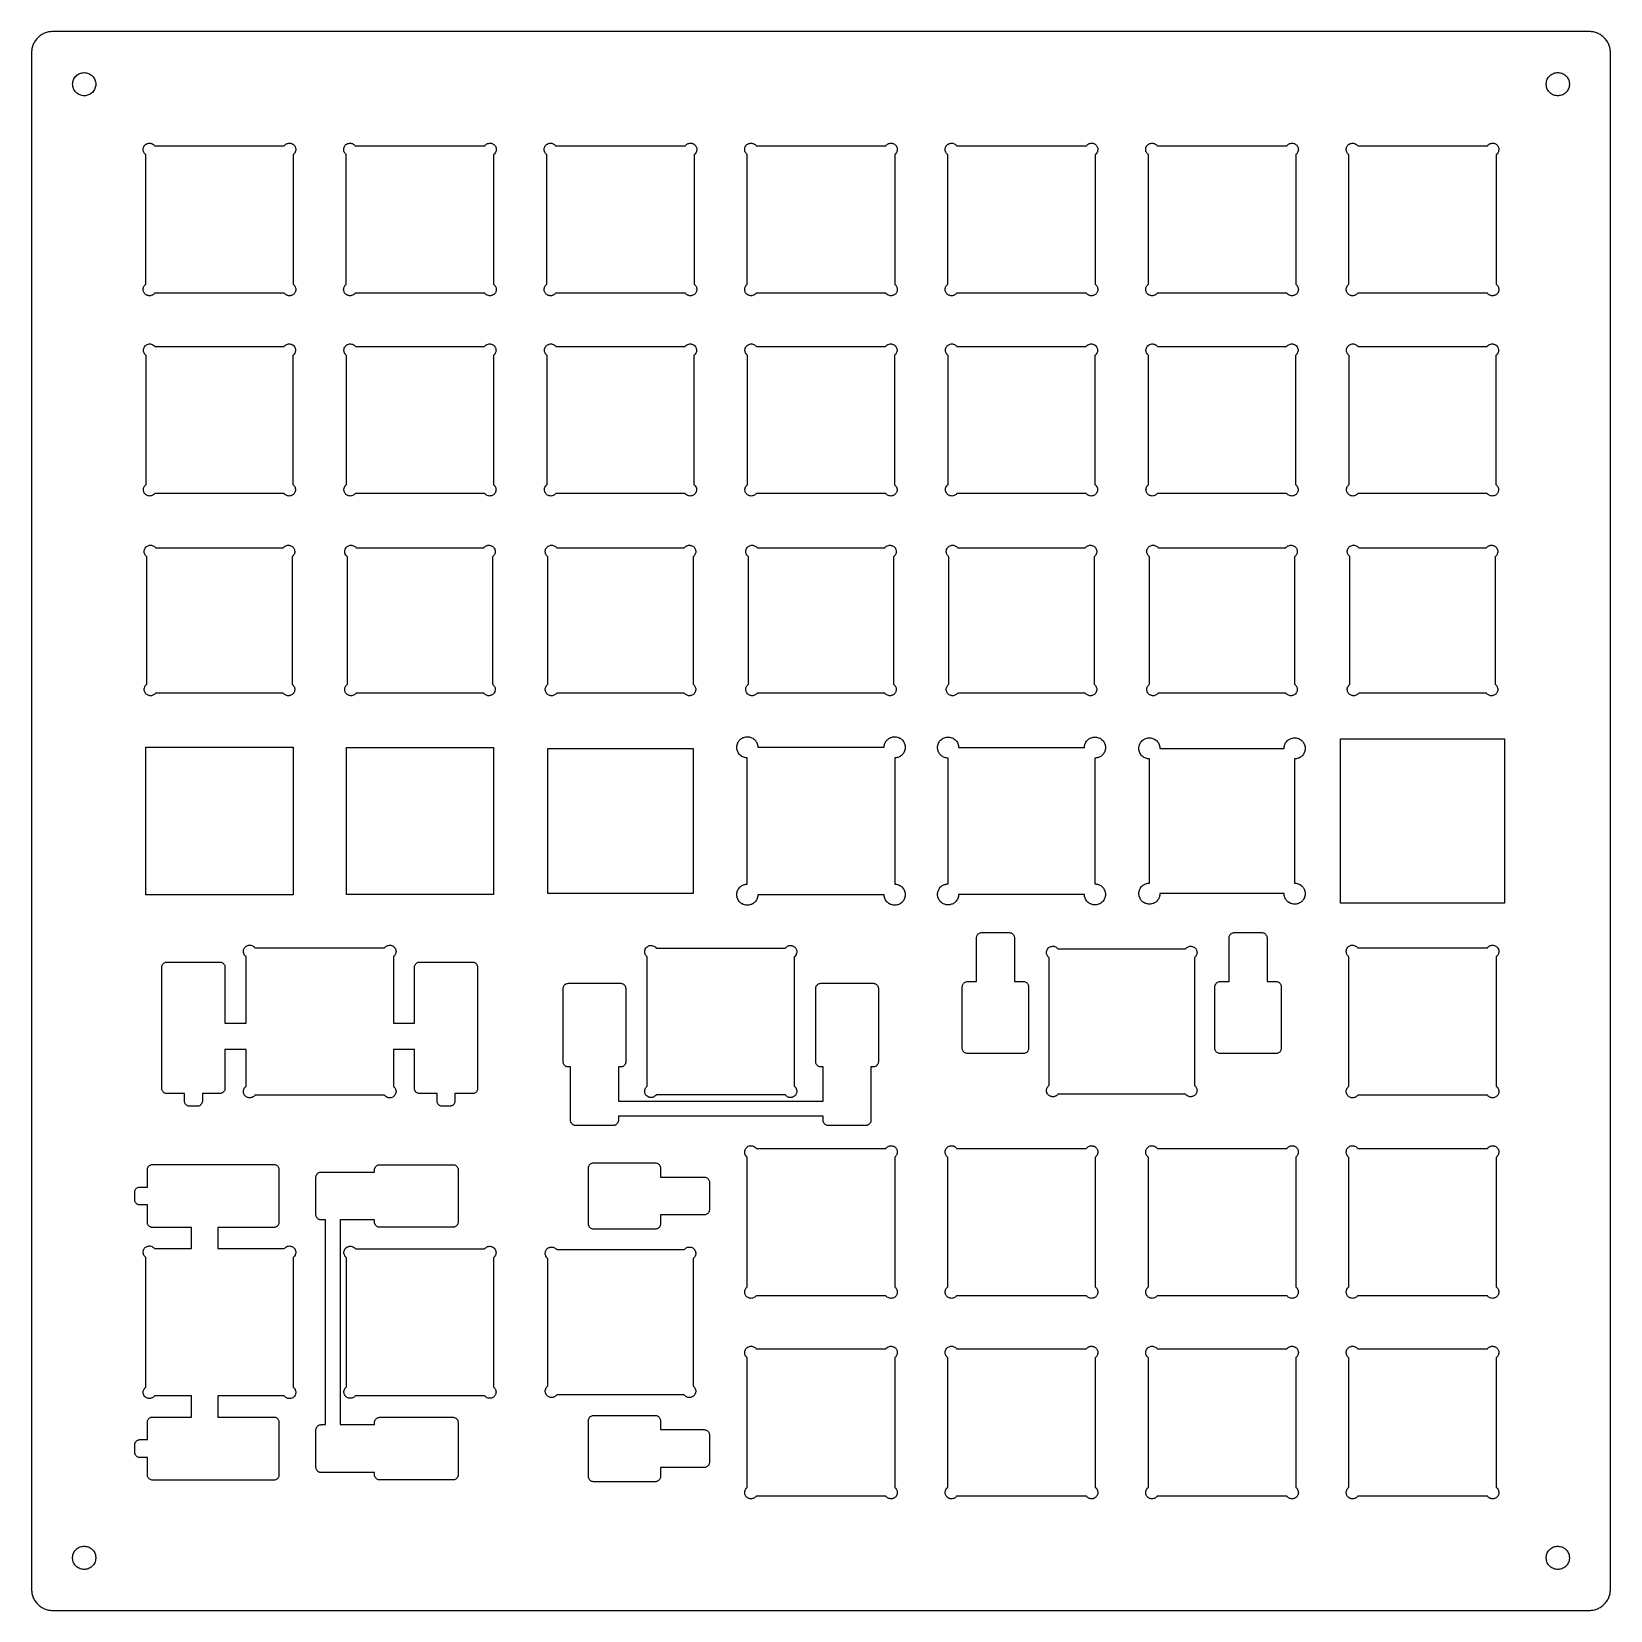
# Model space of a CAD drawing. Header units: millimetres. Extents: x -75 to 75, y -75 to 75.
import ezdxf

# ---------------------------------------------------------------- set-up
doc = ezdxf.new("R2010")
doc.units = ezdxf.units.MM
doc.layers.add('CUT', color=7, linetype='Continuous')

msp = doc.modelspace()

# ---------------------------------------------------------------- linework, layer by layer
at = {"layer": 'CUT'}
for points in [[(-73, 75), (-73.0981, 74.9976), (-73.196, 74.9904), (-73.2935, 74.9784), (-73.3902, 74.9616), (-73.486, 74.9401), (-73.5806, 74.9139), (-73.6738, 74.8831), (-73.7654, 74.8478), (-73.8551, 74.808), (-73.9428, 74.7638), (-74.0282, 74.7155), (-74.1111, 74.6629), (-74.1914, 74.6064), (-74.2688, 74.546), (-74.3431, 74.4819), (-74.4142, 74.4142), (-74.4819, 74.3431), (-74.546, 74.2688), (-74.6064, 74.1914), (-74.6629, 74.1111), (-74.7155, 74.0282), (-74.7638, 73.9428), (-74.808, 73.8551), (-74.8478, 73.7654), (-74.8831, 73.6738), (-74.9139, 73.5806), (-74.9401, 73.486), (-74.9616, 73.3902), (-74.9784, 73.2935), (-74.9904, 73.196), (-74.9976, 73.0981), (-75, 73), (-75, -73), (-74.9976, -73.0981), (-74.9904, -73.196), (-74.9784, -73.2935), (-74.9616, -73.3902), (-74.9401, -73.486), (-74.9139, -73.5806), (-74.8831, -73.6738), (-74.8478, -73.7654), (-74.808, -73.8551), (-74.7638, -73.9428), (-74.7155, -74.0282), (-74.6629, -74.1111), (-74.6064, -74.1914), (-74.546, -74.2688), (-74.4819, -74.3431), (-74.4142, -74.4142), (-74.3431, -74.4819), (-74.2688, -74.546), (-74.1914, -74.6064), (-74.1111, -74.6629), (-74.0282, -74.7155), (-73.9428, -74.7638), (-73.8551, -74.808), (-73.7654, -74.8478), (-73.6738, -74.8831), (-73.5806, -74.9139), (-73.486, -74.9401), (-73.3902, -74.9616), (-73.2935, -74.9784), (-73.196, -74.9904), (-73.0981, -74.9976), (-73, -75), (73, -75), (73.0981, -74.9976), (73.196, -74.9904), (73.2935, -74.9784), (73.3902, -74.9616), (73.486, -74.9401), (73.5806, -74.9139), (73.6738, -74.8831), (73.7654, -74.8478), (73.8551, -74.808), (73.9428, -74.7638), (74.0282, -74.7155), (74.1111, -74.6629), (74.1914, -74.6064), (74.2688, -74.546), (74.3431, -74.4819), (74.4142, -74.4142), (74.4819, -74.3431), (74.546, -74.2688), (74.6064, -74.1914), (74.6629, -74.1111), (74.7155, -74.0282), (74.7638, -73.9428), (74.808, -73.8551), (74.8478, -73.7654), (74.8831, -73.6738), (74.9139, -73.5806), (74.9401, -73.486), (74.9616, -73.3902), (74.9784, -73.2935), (74.9904, -73.196), (74.9976, -73.0981), (75, -73), (75, 73), (74.9976, 73.0981), (74.9904, 73.196), (74.9784, 73.2935), (74.9616, 73.3902), (74.9401, 73.486), (74.9139, 73.5806), (74.8831, 73.6738), (74.8478, 73.7654), (74.808, 73.8551), (74.7638, 73.9428), (74.7155, 74.0282), (74.6629, 74.1111), (74.6064, 74.1914), (74.546, 74.2688), (74.4819, 74.3431), (74.4142, 74.4142), (74.3431, 74.4819), (74.2688, 74.546), (74.1914, 74.6064), (74.1111, 74.6629), (74.0282, 74.7155), (73.9428, 74.7638), (73.8551, 74.808), (73.7654, 74.8478), (73.6738, 74.8831), (73.5806, 74.9139), (73.486, 74.9401), (73.3902, 74.9616), (73.2935, 74.9784), (73.196, 74.9904), (73.0981, 74.9976), (73, 75)], [(-68.9211, 70.2146), (-68.9053, 70.1078), (-68.9, 70), (-68.9053, 69.8922), (-68.9211, 69.7854), (-68.9474, 69.6807), (-68.9837, 69.579), (-69.0299, 69.4815), (-69.0854, 69.3889), (-69.1497, 69.3022), (-69.2222, 69.2222), (-69.3022, 69.1497), (-69.3889, 69.0854), (-69.4815, 69.0299), (-69.579, 68.9837), (-69.6807, 68.9474), (-69.7854, 68.9211), (-69.8922, 68.9053), (-70, 68.9), (-70.1078, 68.9053), (-70.2146, 68.9211), (-70.3193, 68.9474), (-70.421, 68.9837), (-70.5185, 69.0299), (-70.6111, 69.0854), (-70.6978, 69.1497), (-70.7778, 69.2222), (-70.8503, 69.3022), (-70.9146, 69.3889), (-70.9701, 69.4815), (-71.0163, 69.579), (-71.0526, 69.6807), (-71.0789, 69.7854), (-71.0947, 69.8922), (-71.1, 70), (-71.0947, 70.1078), (-71.0789, 70.2146), (-71.0526, 70.3193), (-71.0163, 70.421), (-70.9701, 70.5185), (-70.9146, 70.6111), (-70.8503, 70.6978), (-70.7778, 70.7778), (-70.6978, 70.8503), (-70.6111, 70.9146), (-70.5185, 70.9701), (-70.421, 71.0163), (-70.3193, 71.0526), (-70.2146, 71.0789), (-70.1078, 71.0947), (-70, 71.1), (-69.8922, 71.0947), (-69.7854, 71.0789), (-69.6807, 71.0526), (-69.579, 71.0163), (-69.4815, 70.9701), (-69.3889, 70.9146), (-69.3022, 70.8503), (-69.2222, 70.7778), (-69.1497, 70.6978), (-69.0854, 70.6111), (-69.0299, 70.5185), (-68.9837, 70.421), (-68.9474, 70.3193)], [(71.067, 70.2673), (71.0881, 70.1614), (71.0987, 70.054), (71.0987, 69.946), (71.0881, 69.8386), (71.067, 69.7327), (71.0357, 69.6294), (70.9944, 69.5297), (70.9435, 69.4345), (70.8835, 69.3447), (70.815, 69.2613), (70.7387, 69.185), (70.6553, 69.1165), (70.5655, 69.0565), (70.4703, 69.0056), (70.3706, 68.9643), (70.2673, 68.933), (70.1614, 68.9119), (70.054, 68.9013), (69.946, 68.9013), (69.8386, 68.9119), (69.7327, 68.933), (69.6294, 68.9643), (69.5297, 69.0056), (69.4345, 69.0565), (69.3447, 69.1165), (69.2613, 69.185), (69.185, 69.2613), (69.1165, 69.3447), (69.0565, 69.4345), (69.0056, 69.5297), (68.9643, 69.6294), (68.933, 69.7327), (68.9119, 69.8386), (68.9013, 69.946), (68.9013, 70.054), (68.9119, 70.1614), (68.933, 70.2673), (68.9643, 70.3706), (69.0056, 70.4703), (69.0565, 70.5655), (69.1165, 70.6553), (69.185, 70.7387), (69.2613, 70.815), (69.3447, 70.8835), (69.4345, 70.9435), (69.5297, 70.9944), (69.6294, 71.0357), (69.7327, 71.067), (69.8386, 71.0881), (69.946, 71.0987), (70.054, 71.0987), (70.1614, 71.0881), (70.2673, 71.067), (70.3706, 71.0357), (70.4703, 70.9944), (70.5655, 70.9435), (70.6553, 70.8835), (70.7387, 70.815), (70.815, 70.7387), (70.8835, 70.6553), (70.9435, 70.5655), (70.9944, 70.4703), (71.0357, 70.3706)], [(-63.4194, 64.2638), (-63.3554, 64.2029), (-63.3129, 64.15), (-50.9871, 64.15), (-50.9446, 64.2029), (-50.9029, 64.2446), (-50.8333, 64.2989), (-50.7828, 64.3292), (-50.7296, 64.3543), (-50.6458, 64.382), (-50.5588, 64.3971), (-50.5, 64.4), (-50.4412, 64.3971), (-50.3829, 64.3885), (-50.3258, 64.3742), (-50.2704, 64.3543), (-50.1915, 64.3146), (-50.1426, 64.2819), (-50.0971, 64.2446), (-50.0554, 64.2029), (-50.0011, 64.1333), (-49.9708, 64.0828), (-49.9457, 64.0296), (-49.9258, 63.9742), (-49.9115, 63.9171), (-49.9029, 63.8588), (-49.9, 63.8), (-49.9065, 63.712), (-49.918, 63.6542), (-49.9457, 63.5704), (-49.9708, 63.5172), (-50.0181, 63.4426), (-50.0554, 63.3971), (-50.0971, 63.3554), (-50.15, 63.3129), (-50.15, 50.9871), (-50.0971, 50.9446), (-50.0554, 50.9029), (-50.0181, 50.8574), (-49.9708, 50.7828), (-49.9457, 50.7296), (-49.918, 50.6458), (-49.9065, 50.588), (-49.9, 50.5), (-49.9065, 50.412), (-49.918, 50.3542), (-49.9351, 50.2979), (-49.9576, 50.2435), (-49.9854, 50.1915), (-50.0181, 50.1426), (-50.0554, 50.0971), (-50.0971, 50.0554), (-50.1426, 50.0181), (-50.1915, 49.9854), (-50.2435, 49.9576), (-50.2979, 49.9351), (-50.3542, 49.918), (-50.412, 49.9065), (-50.5, 49.9), (-50.588, 49.9065), (-50.6458, 49.918), (-50.7296, 49.9457), (-50.7828, 49.9708), (-50.8574, 50.0181), (-50.9029, 50.0554), (-50.9446, 50.0971), (-50.9871, 50.15), (-63.3129, 50.15), (-63.3554, 50.0971), (-63.3971, 50.0554), (-63.4426, 50.0181), (-63.5172, 49.9708), (-63.5704, 49.9457), (-63.6542, 49.918), (-63.712, 49.9065), (-63.8, 49.9), (-63.8588, 49.9029), (-63.9171, 49.9115), (-63.9742, 49.9258), (-64.0296, 49.9457), (-64.0828, 49.9708), (-64.1574, 50.0181), (-64.2029, 50.0554), (-64.2446, 50.0971), (-64.2819, 50.1426), (-64.3146, 50.1915), (-64.3424, 50.2435), (-64.3649, 50.2979), (-64.3885, 50.3829), (-64.3971, 50.4412), (-64.4, 50.5), (-64.3971, 50.5588), (-64.382, 50.6458), (-64.3543, 50.7296), (-64.3292, 50.7828), (-64.2989, 50.8333), (-64.2446, 50.9029), (-64.2029, 50.9446), (-64.15, 50.9871), (-64.15, 63.3129), (-64.2029, 63.3554), (-64.2638, 63.4194), (-64.2989, 63.4667), (-64.3424, 63.5435), (-64.3649, 63.5979), (-64.3885, 63.6829), (-64.3993, 63.7706), (-64.3993, 63.8294), (-64.3885, 63.9171), (-64.3649, 64.0021), (-64.3424, 64.0565), (-64.2989, 64.1333), (-64.2446, 64.2029), (-64.1806, 64.2638), (-64.1085, 64.3146), (-64.0296, 64.3543), (-63.9458, 64.382), (-63.8588, 64.3971), (-63.7706, 64.3993), (-63.712, 64.3935), (-63.6542, 64.382), (-63.5704, 64.3543), (-63.4915, 64.3146)], [(-44.3694, 64.2638), (-44.3054, 64.2029), (-44.2629, 64.15), (-31.9371, 64.15), (-31.8946, 64.2029), (-31.8529, 64.2446), (-31.7833, 64.2989), (-31.7328, 64.3292), (-31.6796, 64.3543), (-31.5958, 64.382), (-31.5088, 64.3971), (-31.45, 64.4), (-31.3912, 64.3971), (-31.3329, 64.3885), (-31.2758, 64.3742), (-31.2204, 64.3543), (-31.1415, 64.3146), (-31.0926, 64.2819), (-31.0471, 64.2446), (-31.0054, 64.2029), (-30.9681, 64.1574), (-30.9354, 64.1085), (-30.9076, 64.0565), (-30.8851, 64.0021), (-30.868, 63.9458), (-30.8565, 63.888), (-30.85, 63.8), (-30.8529, 63.7412), (-30.868, 63.6542), (-30.8851, 63.5979), (-30.9208, 63.5172), (-30.9511, 63.4667), (-31.0054, 63.3971), (-31.0471, 63.3554), (-31.1, 63.3129), (-31.1, 50.9871), (-31.0471, 50.9446), (-31.0054, 50.9029), (-30.9511, 50.8333), (-30.9208, 50.7828), (-30.8851, 50.7021), (-30.868, 50.6458), (-30.8529, 50.5588), (-30.85, 50.5), (-30.8529, 50.4412), (-30.868, 50.3542), (-30.8851, 50.2979), (-30.9076, 50.2435), (-30.9354, 50.1915), (-30.9681, 50.1426), (-31.0054, 50.0971), (-31.0471, 50.0554), (-31.0926, 50.0181), (-31.1415, 49.9854), (-31.2204, 49.9457), (-31.2758, 49.9258), (-31.3329, 49.9115), (-31.3912, 49.9029), (-31.45, 49.9), (-31.538, 49.9065), (-31.5958, 49.918), (-31.6796, 49.9457), (-31.7328, 49.9708), (-31.8074, 50.0181), (-31.8529, 50.0554), (-31.8946, 50.0971), (-31.9371, 50.15), (-44.2629, 50.15), (-44.3054, 50.0971), (-44.3471, 50.0554), (-44.3926, 50.0181), (-44.4672, 49.9708), (-44.5204, 49.9457), (-44.6042, 49.918), (-44.662, 49.9065), (-44.75, 49.9), (-44.8088, 49.9029), (-44.8671, 49.9115), (-44.9242, 49.9258), (-44.9796, 49.9457), (-45.0328, 49.9708), (-45.1074, 50.0181), (-45.1529, 50.0554), (-45.1946, 50.0971), (-45.2319, 50.1426), (-45.2646, 50.1915), (-45.2924, 50.2435), (-45.3149, 50.2979), (-45.332, 50.3542), (-45.3435, 50.412), (-45.35, 50.5), (-45.3435, 50.588), (-45.332, 50.6458), (-45.3043, 50.7296), (-45.2792, 50.7828), (-45.2319, 50.8574), (-45.1946, 50.9029), (-45.1529, 50.9446), (-45.1, 50.9871), (-45.1, 63.3129), (-45.1529, 63.3554), (-45.2138, 63.4194), (-45.2489, 63.4667), (-45.2924, 63.5435), (-45.3242, 63.6258), (-45.3385, 63.6829), (-45.3493, 63.7706), (-45.3493, 63.8294), (-45.3385, 63.9171), (-45.3149, 64.0021), (-45.2792, 64.0828), (-45.2319, 64.1574), (-45.1946, 64.2029), (-45.1306, 64.2638), (-45.0585, 64.3146), (-44.9796, 64.3543), (-44.8958, 64.382), (-44.8088, 64.3971), (-44.7206, 64.3993), (-44.662, 64.3935), (-44.6042, 64.382), (-44.5204, 64.3543), (-44.4415, 64.3146)], [(-25.2971, 64.2446), (-25.2554, 64.2029), (-25.2129, 64.15), (-12.8871, 64.15), (-12.8446, 64.2029), (-12.8029, 64.2446), (-12.7333, 64.2989), (-12.6828, 64.3292), (-12.6296, 64.3543), (-12.5458, 64.382), (-12.4588, 64.3971), (-12.4, 64.4), (-12.3412, 64.3971), (-12.2829, 64.3885), (-12.2258, 64.3742), (-12.1704, 64.3543), (-12.1172, 64.3292), (-12.0667, 64.2989), (-11.9971, 64.2446), (-11.9554, 64.2029), (-11.9181, 64.1574), (-11.8854, 64.1085), (-11.8576, 64.0565), (-11.8351, 64.0021), (-11.8115, 63.9171), (-11.8029, 63.8588), (-11.8, 63.8), (-11.8029, 63.7412), (-11.818, 63.6542), (-11.8351, 63.5979), (-11.8708, 63.5172), (-11.9011, 63.4667), (-11.9554, 63.3971), (-11.9971, 63.3554), (-12.05, 63.3129), (-12.05, 50.9871), (-11.9971, 50.9446), (-11.9554, 50.9029), (-11.9011, 50.8333), (-11.8708, 50.7828), (-11.8351, 50.7021), (-11.818, 50.6458), (-11.8029, 50.5588), (-11.8, 50.5), (-11.8029, 50.4412), (-11.818, 50.3542), (-11.8351, 50.2979), (-11.8576, 50.2435), (-11.8854, 50.1915), (-11.9181, 50.1426), (-11.9554, 50.0971), (-11.9971, 50.0554), (-12.0426, 50.0181), (-12.0915, 49.9854), (-12.1704, 49.9457), (-12.2258, 49.9258), (-12.2829, 49.9115), (-12.3412, 49.9029), (-12.4, 49.9), (-12.488, 49.9065), (-12.5458, 49.918), (-12.6296, 49.9457), (-12.6828, 49.9708), (-12.7574, 50.0181), (-12.8029, 50.0554), (-12.8446, 50.0971), (-12.8871, 50.15), (-25.2129, 50.15), (-25.2554, 50.0971), (-25.2971, 50.0554), (-25.3426, 50.0181), (-25.4172, 49.9708), (-25.4704, 49.9457), (-25.5542, 49.918), (-25.612, 49.9065), (-25.7, 49.9), (-25.7588, 49.9029), (-25.8171, 49.9115), (-25.8742, 49.9258), (-25.9296, 49.9457), (-25.9828, 49.9708), (-26.0574, 50.0181), (-26.1029, 50.0554), (-26.1446, 50.0971), (-26.1819, 50.1426), (-26.2146, 50.1915), (-26.2424, 50.2435), (-26.2649, 50.2979), (-26.2885, 50.3829), (-26.2971, 50.4412), (-26.3, 50.5), (-26.2971, 50.5588), (-26.282, 50.6458), (-26.2649, 50.7021), (-26.2292, 50.7828), (-26.1989, 50.8333), (-26.1446, 50.9029), (-26.1029, 50.9446), (-26.05, 50.9871), (-26.05, 63.3129), (-26.1029, 63.3554), (-26.1638, 63.4194), (-26.1989, 63.4667), (-26.2424, 63.5435), (-26.2742, 63.6258), (-26.2885, 63.6829), (-26.2993, 63.7706), (-26.2993, 63.8294), (-26.2885, 63.9171), (-26.2742, 63.9742), (-26.2424, 64.0565), (-26.1989, 64.1333), (-26.1446, 64.2029), (-26.0806, 64.2638), (-26.0085, 64.3146), (-25.9296, 64.3543), (-25.8458, 64.382), (-25.7588, 64.3971), (-25.6706, 64.3993), (-25.5829, 64.3885), (-25.4979, 64.3649), (-25.4435, 64.3424), (-25.3667, 64.2989)], [(-6.2694, 64.2638), (-6.2054, 64.2029), (-6.1629, 64.15), (6.1629, 64.15), (6.2054, 64.2029), (6.2471, 64.2446), (6.3167, 64.2989), (6.3672, 64.3292), (6.4204, 64.3543), (6.5042, 64.382), (6.5912, 64.3971), (6.65, 64.4), (6.7088, 64.3971), (6.7671, 64.3885), (6.8242, 64.3742), (6.8796, 64.3543), (6.9328, 64.3292), (6.9833, 64.2989), (7.0529, 64.2446), (7.0946, 64.2029), (7.1489, 64.1333), (7.1792, 64.0828), (7.2043, 64.0296), (7.2242, 63.9742), (7.2385, 63.9171), (7.2471, 63.8588), (7.25, 63.8), (7.2435, 63.712), (7.232, 63.6542), (7.2043, 63.5704), (7.1792, 63.5172), (7.1489, 63.4667), (7.0946, 63.3971), (7.0529, 63.3554), (7, 63.3129), (7, 50.9871), (7.0529, 50.9446), (7.0946, 50.9029), (7.1489, 50.8333), (7.1792, 50.7828), (7.2043, 50.7296), (7.232, 50.6458), (7.2435, 50.588), (7.25, 50.5), (7.2471, 50.4412), (7.232, 50.3542), (7.2149, 50.2979), (7.1924, 50.2435), (7.1646, 50.1915), (7.1319, 50.1426), (7.0946, 50.0971), (7.0529, 50.0554), (7.0074, 50.0181), (6.9585, 49.9854), (6.8796, 49.9457), (6.8242, 49.9258), (6.7671, 49.9115), (6.7088, 49.9029), (6.65, 49.9), (6.562, 49.9065), (6.5042, 49.918), (6.4204, 49.9457), (6.3672, 49.9708), (6.2926, 50.0181), (6.2471, 50.0554), (6.2054, 50.0971), (6.1629, 50.15), (-6.1629, 50.15), (-6.2054, 50.0971), (-6.2471, 50.0554), (-6.2926, 50.0181), (-6.3672, 49.9708), (-6.4204, 49.9457), (-6.5042, 49.918), (-6.562, 49.9065), (-6.65, 49.9), (-6.7088, 49.9029), (-6.7671, 49.9115), (-6.8242, 49.9258), (-6.8796, 49.9457), (-6.9328, 49.9708), (-7.0074, 50.0181), (-7.0529, 50.0554), (-7.0946, 50.0971), (-7.1319, 50.1426), (-7.1646, 50.1915), (-7.1924, 50.2435), (-7.2149, 50.2979), (-7.232, 50.3542), (-7.2435, 50.412), (-7.25, 50.5), (-7.2435, 50.588), (-7.232, 50.6458), (-7.2043, 50.7296), (-7.1792, 50.7828), (-7.1489, 50.8333), (-7.0946, 50.9029), (-7.0529, 50.9446), (-7, 50.9871), (-7, 63.3129), (-7.0529, 63.3554), (-7.1138, 63.4194), (-7.1489, 63.4667), (-7.1924, 63.5435), (-7.2242, 63.6258), (-7.2385, 63.6829), (-7.2493, 63.7706), (-7.2493, 63.8294), (-7.2435, 63.888), (-7.2242, 63.9742), (-7.1924, 64.0565), (-7.1489, 64.1333), (-7.0946, 64.2029), (-7.0306, 64.2638), (-6.9585, 64.3146), (-6.8796, 64.3543), (-6.7958, 64.382), (-6.7088, 64.3971), (-6.6206, 64.3993), (-6.562, 64.3935), (-6.5042, 64.382), (-6.4204, 64.3543), (-6.3415, 64.3146)], [(12.8029, 64.2446), (12.8446, 64.2029), (12.8871, 64.15), (25.2129, 64.15), (25.2554, 64.2029), (25.2971, 64.2446), (25.3667, 64.2989), (25.4172, 64.3292), (25.4704, 64.3543), (25.5542, 64.382), (25.6412, 64.3971), (25.7, 64.4), (25.7588, 64.3971), (25.8171, 64.3885), (25.8742, 64.3742), (25.9296, 64.3543), (25.9828, 64.3292), (26.0333, 64.2989), (26.1029, 64.2446), (26.1446, 64.2029), (26.1819, 64.1574), (26.2146, 64.1085), (26.2424, 64.0565), (26.2649, 64.0021), (26.2885, 63.9171), (26.2971, 63.8588), (26.3, 63.8), (26.2971, 63.7412), (26.282, 63.6542), (26.2649, 63.5979), (26.2292, 63.5172), (26.1989, 63.4667), (26.1446, 63.3971), (26.1029, 63.3554), (26.05, 63.3129), (26.05, 50.9871), (26.1029, 50.9446), (26.1446, 50.9029), (26.1989, 50.8333), (26.2292, 50.7828), (26.2649, 50.7021), (26.282, 50.6458), (26.2971, 50.5588), (26.3, 50.5), (26.2971, 50.4412), (26.2885, 50.3829), (26.2649, 50.2979), (26.2424, 50.2435), (26.2146, 50.1915), (26.1819, 50.1426), (26.1446, 50.0971), (26.1029, 50.0554), (26.0574, 50.0181), (26.0085, 49.9854), (25.9296, 49.9457), (25.8742, 49.9258), (25.8171, 49.9115), (25.7588, 49.9029), (25.7, 49.9), (25.612, 49.9065), (25.5542, 49.918), (25.4704, 49.9457), (25.4172, 49.9708), (25.3426, 50.0181), (25.2971, 50.0554), (25.2554, 50.0971), (25.2129, 50.15), (12.8871, 50.15), (12.8446, 50.0971), (12.8029, 50.0554), (12.7574, 50.0181), (12.6828, 49.9708), (12.6296, 49.9457), (12.5458, 49.918), (12.488, 49.9065), (12.4, 49.9), (12.3412, 49.9029), (12.2829, 49.9115), (12.2258, 49.9258), (12.1704, 49.9457), (12.1172, 49.9708), (12.0426, 50.0181), (11.9971, 50.0554), (11.9554, 50.0971), (11.9181, 50.1426), (11.8854, 50.1915), (11.8576, 50.2435), (11.8351, 50.2979), (11.8115, 50.3829), (11.8029, 50.4412), (11.8, 50.5), (11.8029, 50.5588), (11.818, 50.6458), (11.8351, 50.7021), (11.8708, 50.7828), (11.9011, 50.8333), (11.9554, 50.9029), (11.9971, 50.9446), (12.05, 50.9871), (12.05, 63.3129), (11.9971, 63.3554), (11.9362, 63.4194), (11.9011, 63.4667), (11.8576, 63.5435), (11.8258, 63.6258), (11.8115, 63.6829), (11.8029, 63.7412), (11.8007, 63.8294), (11.8115, 63.9171), (11.8258, 63.9742), (11.8576, 64.0565), (11.9011, 64.1333), (11.9554, 64.2029), (12.0194, 64.2638), (12.0915, 64.3146), (12.1704, 64.3543), (12.2542, 64.382), (12.3412, 64.3971), (12.4294, 64.3993), (12.5171, 64.3885), (12.6021, 64.3649), (12.6565, 64.3424), (12.7333, 64.2989)], [(31.8306, 64.2638), (31.8946, 64.2029), (31.9371, 64.15), (44.2629, 64.15), (44.3054, 64.2029), (44.3471, 64.2446), (44.4167, 64.2989), (44.4672, 64.3292), (44.5204, 64.3543), (44.6042, 64.382), (44.6912, 64.3971), (44.75, 64.4), (44.8088, 64.3971), (44.8671, 64.3885), (44.9242, 64.3742), (44.9796, 64.3543), (45.0585, 64.3146), (45.1074, 64.2819), (45.1529, 64.2446), (45.1946, 64.2029), (45.2489, 64.1333), (45.2792, 64.0828), (45.3043, 64.0296), (45.3242, 63.9742), (45.3385, 63.9171), (45.3471, 63.8588), (45.35, 63.8), (45.3435, 63.712), (45.332, 63.6542), (45.3043, 63.5704), (45.2792, 63.5172), (45.2319, 63.4426), (45.1946, 63.3971), (45.1529, 63.3554), (45.1, 63.3129), (45.1, 50.9871), (45.1529, 50.9446), (45.1946, 50.9029), (45.2319, 50.8574), (45.2792, 50.7828), (45.3043, 50.7296), (45.332, 50.6458), (45.3435, 50.588), (45.35, 50.5), (45.3435, 50.412), (45.332, 50.3542), (45.3149, 50.2979), (45.2924, 50.2435), (45.2646, 50.1915), (45.2319, 50.1426), (45.1946, 50.0971), (45.1529, 50.0554), (45.1074, 50.0181), (45.0585, 49.9854), (44.9796, 49.9457), (44.9242, 49.9258), (44.8671, 49.9115), (44.8088, 49.9029), (44.75, 49.9), (44.662, 49.9065), (44.6042, 49.918), (44.5204, 49.9457), (44.4672, 49.9708), (44.3926, 50.0181), (44.3471, 50.0554), (44.3054, 50.0971), (44.2629, 50.15), (31.9371, 50.15), (31.8946, 50.0971), (31.8529, 50.0554), (31.8074, 50.0181), (31.7328, 49.9708), (31.6796, 49.9457), (31.5958, 49.918), (31.538, 49.9065), (31.45, 49.9), (31.3912, 49.9029), (31.3329, 49.9115), (31.2758, 49.9258), (31.2204, 49.9457), (31.1672, 49.9708), (31.0926, 50.0181), (31.0471, 50.0554), (31.0054, 50.0971), (30.9681, 50.1426), (30.9354, 50.1915), (30.9076, 50.2435), (30.8851, 50.2979), (30.868, 50.3542), (30.8565, 50.412), (30.85, 50.5), (30.8529, 50.5588), (30.868, 50.6458), (30.8851, 50.7021), (30.9208, 50.7828), (30.9511, 50.8333), (31.0054, 50.9029), (31.0471, 50.9446), (31.1, 50.9871), (31.1, 63.3129), (31.0471, 63.3554), (30.9862, 63.4194), (30.9511, 63.4667), (30.9076, 63.5435), (30.8758, 63.6258), (30.8615, 63.6829), (30.8529, 63.7412), (30.8507, 63.8294), (30.8565, 63.888), (30.8758, 63.9742), (30.9076, 64.0565), (30.9511, 64.1333), (31.0054, 64.2029), (31.0694, 64.2638), (31.1415, 64.3146), (31.2204, 64.3543), (31.3042, 64.382), (31.3912, 64.3971), (31.4794, 64.3993), (31.538, 64.3935), (31.5958, 64.382), (31.6796, 64.3543), (31.7585, 64.3146)], [(50.8806, 64.2638), (50.9446, 64.2029), (50.9871, 64.15), (63.3129, 64.15), (63.3554, 64.2029), (63.3971, 64.2446), (63.4667, 64.2989), (63.5172, 64.3292), (63.5704, 64.3543), (63.6542, 64.382), (63.7412, 64.3971), (63.8, 64.4), (63.8588, 64.3971), (63.9171, 64.3885), (63.9742, 64.3742), (64.0296, 64.3543), (64.0828, 64.3292), (64.1333, 64.2989), (64.2029, 64.2446), (64.2446, 64.2029), (64.2989, 64.1333), (64.3292, 64.0828), (64.3543, 64.0296), (64.3742, 63.9742), (64.3885, 63.9171), (64.3971, 63.8588), (64.4, 63.8), (64.3971, 63.7412), (64.382, 63.6542), (64.3543, 63.5704), (64.3292, 63.5172), (64.2989, 63.4667), (64.2446, 63.3971), (64.2029, 63.3554), (64.15, 63.3129), (64.15, 50.9871), (64.2029, 50.9446), (64.2446, 50.9029), (64.2989, 50.8333), (64.3292, 50.7828), (64.3543, 50.7296), (64.382, 50.6458), (64.3971, 50.5588), (64.4, 50.5), (64.3971, 50.4412), (64.3885, 50.3829), (64.3742, 50.3258), (64.3543, 50.2704), (64.3146, 50.1915), (64.2819, 50.1426), (64.2446, 50.0971), (64.2029, 50.0554), (64.1333, 50.0011), (64.0828, 49.9708), (64.0296, 49.9457), (63.9742, 49.9258), (63.9171, 49.9115), (63.8588, 49.9029), (63.8, 49.9), (63.712, 49.9065), (63.6542, 49.918), (63.5704, 49.9457), (63.5172, 49.9708), (63.4426, 50.0181), (63.3971, 50.0554), (63.3554, 50.0971), (63.3129, 50.15), (50.9871, 50.15), (50.9446, 50.0971), (50.9029, 50.0554), (50.8574, 50.0181), (50.7828, 49.9708), (50.7296, 49.9457), (50.6458, 49.918), (50.588, 49.9065), (50.5, 49.9), (50.412, 49.9065), (50.3542, 49.918), (50.2979, 49.9351), (50.2435, 49.9576), (50.1915, 49.9854), (50.1426, 50.0181), (50.0971, 50.0554), (50.0554, 50.0971), (50.0181, 50.1426), (49.9854, 50.1915), (49.9576, 50.2435), (49.9351, 50.2979), (49.918, 50.3542), (49.9065, 50.412), (49.9, 50.5), (49.9065, 50.588), (49.918, 50.6458), (49.9457, 50.7296), (49.9708, 50.7828), (50.0181, 50.8574), (50.0554, 50.9029), (50.0971, 50.9446), (50.15, 50.9871), (50.15, 63.3129), (50.0971, 63.3554), (50.0362, 63.4194), (50.0011, 63.4667), (49.9576, 63.5435), (49.9258, 63.6258), (49.9115, 63.6829), (49.9007, 63.7706), (49.9007, 63.8294), (49.9115, 63.9171), (49.9351, 64.0021), (49.9708, 64.0828), (50.0181, 64.1574), (50.0554, 64.2029), (50.1194, 64.2638), (50.1915, 64.3146), (50.2704, 64.3543), (50.3542, 64.382), (50.4412, 64.3971), (50.5294, 64.3993), (50.588, 64.3935), (50.6458, 64.382), (50.7296, 64.3543), (50.8085, 64.3146)], [(-63.3944, 45.1888), (-63.3304, 45.1279), (-63.2879, 45.075), (-51.0121, 45.075), (-50.9696, 45.1279), (-50.9279, 45.1696), (-50.8583, 45.2239), (-50.8078, 45.2542), (-50.7546, 45.2793), (-50.6708, 45.307), (-50.5838, 45.3221), (-50.525, 45.325), (-50.4662, 45.3221), (-50.4079, 45.3135), (-50.3508, 45.2992), (-50.2954, 45.2793), (-50.2422, 45.2542), (-50.1917, 45.2239), (-50.1221, 45.1696), (-50.0804, 45.1279), (-50.0261, 45.0583), (-49.9958, 45.0078), (-49.9707, 44.9546), (-49.9508, 44.8992), (-49.9365, 44.8421), (-49.9279, 44.7838), (-49.925, 44.725), (-49.9279, 44.6662), (-49.943, 44.5792), (-49.9707, 44.4954), (-49.9958, 44.4422), (-50.0431, 44.3676), (-50.0804, 44.3221), (-50.1221, 44.2804), (-50.175, 44.2379), (-50.175, 31.9621), (-50.1221, 31.9196), (-50.0804, 31.8779), (-50.0261, 31.8083), (-49.9958, 31.7578), (-49.9707, 31.7046), (-49.943, 31.6208), (-49.9279, 31.5338), (-49.925, 31.475), (-49.9279, 31.4162), (-49.943, 31.3292), (-49.9601, 31.2729), (-49.9826, 31.2185), (-50.0104, 31.1665), (-50.0431, 31.1176), (-50.0804, 31.0721), (-50.1221, 31.0304), (-50.1917, 30.9761), (-50.2422, 30.9458), (-50.2954, 30.9207), (-50.3508, 30.9008), (-50.4079, 30.8865), (-50.4662, 30.8779), (-50.525, 30.875), (-50.613, 30.8815), (-50.6708, 30.893), (-50.7546, 30.9207), (-50.8078, 30.9458), (-50.8583, 30.9761), (-50.9279, 31.0304), (-50.9696, 31.0721), (-51.0121, 31.125), (-63.2879, 31.125), (-63.3304, 31.0721), (-63.3721, 31.0304), (-63.4417, 30.9761), (-63.4922, 30.9458), (-63.5454, 30.9207), (-63.6292, 30.893), (-63.687, 30.8815), (-63.775, 30.875), (-63.8338, 30.8779), (-63.8921, 30.8865), (-63.9492, 30.9008), (-64.0046, 30.9207), (-64.0578, 30.9458), (-64.1083, 30.9761), (-64.1779, 31.0304), (-64.2196, 31.0721), (-64.2569, 31.1176), (-64.2896, 31.1665), (-64.3293, 31.2454), (-64.3492, 31.3008), (-64.3635, 31.3579), (-64.3721, 31.4162), (-64.375, 31.475), (-64.3721, 31.5338), (-64.357, 31.6208), (-64.3399, 31.6771), (-64.3042, 31.7578), (-64.2739, 31.8083), (-64.2196, 31.8779), (-64.1779, 31.9196), (-64.125, 31.9621), (-64.125, 44.2379), (-64.1779, 44.2804), (-64.2388, 44.3444), (-64.2739, 44.3917), (-64.3174, 44.4685), (-64.3492, 44.5508), (-64.3635, 44.6079), (-64.3721, 44.6662), (-64.3743, 44.7544), (-64.3685, 44.813), (-64.3492, 44.8992), (-64.3174, 44.9815), (-64.2739, 45.0583), (-64.2196, 45.1279), (-64.1556, 45.1888), (-64.0835, 45.2396), (-64.0046, 45.2793), (-63.9208, 45.307), (-63.8338, 45.3221), (-63.775, 45.325), (-63.687, 45.3185), (-63.6292, 45.307), (-63.5454, 45.2793), (-63.4665, 45.2396)], [(-44.3221, 45.1696), (-44.2804, 45.1279), (-44.2379, 45.075), (-31.9621, 45.075), (-31.9196, 45.1279), (-31.8779, 45.1696), (-31.8083, 45.2239), (-31.7578, 45.2542), (-31.7046, 45.2793), (-31.6208, 45.307), (-31.5338, 45.3221), (-31.475, 45.325), (-31.4162, 45.3221), (-31.3579, 45.3135), (-31.3008, 45.2992), (-31.2454, 45.2793), (-31.1922, 45.2542), (-31.1417, 45.2239), (-31.0721, 45.1696), (-31.0304, 45.1279), (-30.9761, 45.0583), (-30.9458, 45.0078), (-30.9207, 44.9546), (-30.9008, 44.8992), (-30.8865, 44.8421), (-30.8779, 44.7838), (-30.875, 44.725), (-30.8815, 44.637), (-30.893, 44.5792), (-30.9207, 44.4954), (-30.9458, 44.4422), (-30.9931, 44.3676), (-31.0304, 44.3221), (-31.0721, 44.2804), (-31.125, 44.2379), (-31.125, 31.9621), (-31.0721, 31.9196), (-31.0304, 31.8779), (-30.9931, 31.8324), (-30.9458, 31.7578), (-30.9207, 31.7046), (-30.893, 31.6208), (-30.8815, 31.563), (-30.875, 31.475), (-30.8815, 31.387), (-30.893, 31.3292), (-30.9101, 31.2729), (-30.9326, 31.2185), (-30.9604, 31.1665), (-30.9931, 31.1176), (-31.0304, 31.0721), (-31.0721, 31.0304), (-31.1176, 30.9931), (-31.1665, 30.9604), (-31.2454, 30.9207), (-31.3008, 30.9008), (-31.3579, 30.8865), (-31.4162, 30.8779), (-31.475, 30.875), (-31.563, 30.8815), (-31.6208, 30.893), (-31.7046, 30.9207), (-31.7578, 30.9458), (-31.8324, 30.9931), (-31.8779, 31.0304), (-31.9196, 31.0721), (-31.9621, 31.125), (-44.2379, 31.125), (-44.2804, 31.0721), (-44.3221, 31.0304), (-44.3676, 30.9931), (-44.4422, 30.9458), (-44.4954, 30.9207), (-44.5792, 30.893), (-44.637, 30.8815), (-44.725, 30.875), (-44.7838, 30.8779), (-44.8421, 30.8865), (-44.8992, 30.9008), (-44.9546, 30.9207), (-45.0078, 30.9458), (-45.0824, 30.9931), (-45.1279, 31.0304), (-45.1696, 31.0721), (-45.2069, 31.1176), (-45.2396, 31.1665), (-45.2793, 31.2454), (-45.2992, 31.3008), (-45.3135, 31.3579), (-45.3221, 31.4162), (-45.325, 31.475), (-45.3221, 31.5338), (-45.307, 31.6208), (-45.2793, 31.7046), (-45.2542, 31.7578), (-45.2239, 31.8083), (-45.1696, 31.8779), (-45.1279, 31.9196), (-45.075, 31.9621), (-45.075, 44.2379), (-45.1279, 44.2804), (-45.1888, 44.3444), (-45.2239, 44.3917), (-45.2674, 44.4685), (-45.2992, 44.5508), (-45.3135, 44.6079), (-45.3243, 44.6956), (-45.3243, 44.7544), (-45.3135, 44.8421), (-45.2899, 44.9271), (-45.2542, 45.0078), (-45.2069, 45.0824), (-45.1493, 45.1493), (-45.1056, 45.1888), (-45.0335, 45.2396), (-44.9546, 45.2793), (-44.8708, 45.307), (-44.7838, 45.3221), (-44.6956, 45.3243), (-44.6079, 45.3135), (-44.5229, 45.2899), (-44.4422, 45.2542), (-44.3917, 45.2239)], [(-25.2944, 45.1888), (-25.2304, 45.1279), (-25.1879, 45.075), (-12.9121, 45.075), (-12.8696, 45.1279), (-12.8279, 45.1696), (-12.7583, 45.2239), (-12.7078, 45.2542), (-12.6546, 45.2793), (-12.5708, 45.307), (-12.4838, 45.3221), (-12.425, 45.325), (-12.3662, 45.3221), (-12.3079, 45.3135), (-12.2508, 45.2992), (-12.1954, 45.2793), (-12.1422, 45.2542), (-12.0917, 45.2239), (-12.0221, 45.1696), (-11.9804, 45.1279), (-11.9261, 45.0583), (-11.8958, 45.0078), (-11.8707, 44.9546), (-11.8508, 44.8992), (-11.8365, 44.8421), (-11.8279, 44.7838), (-11.825, 44.725), (-11.8315, 44.637), (-11.843, 44.5792), (-11.8707, 44.4954), (-11.8958, 44.4422), (-11.9431, 44.3676), (-11.9804, 44.3221), (-12.0221, 44.2804), (-12.075, 44.2379), (-12.075, 31.9621), (-12.0221, 31.9196), (-11.9804, 31.8779), (-11.9431, 31.8324), (-11.8958, 31.7578), (-11.8707, 31.7046), (-11.843, 31.6208), (-11.8315, 31.563), (-11.825, 31.475), (-11.8279, 31.4162), (-11.8365, 31.3579), (-11.8508, 31.3008), (-11.8707, 31.2454), (-11.9104, 31.1665), (-11.9431, 31.1176), (-11.9804, 31.0721), (-12.0221, 31.0304), (-12.0676, 30.9931), (-12.1165, 30.9604), (-12.1954, 30.9207), (-12.2508, 30.9008), (-12.3079, 30.8865), (-12.3662, 30.8779), (-12.425, 30.875), (-12.513, 30.8815), (-12.5708, 30.893), (-12.6546, 30.9207), (-12.7078, 30.9458), (-12.7824, 30.9931), (-12.8279, 31.0304), (-12.8696, 31.0721), (-12.9121, 31.125), (-25.1879, 31.125), (-25.2304, 31.0721), (-25.2721, 31.0304), (-25.3176, 30.9931), (-25.3922, 30.9458), (-25.4454, 30.9207), (-25.5292, 30.893), (-25.587, 30.8815), (-25.675, 30.875), (-25.7338, 30.8779), (-25.7921, 30.8865), (-25.8492, 30.9008), (-25.9046, 30.9207), (-25.9835, 30.9604), (-26.0324, 30.9931), (-26.0779, 31.0304), (-26.1196, 31.0721), (-26.1569, 31.1176), (-26.1896, 31.1665), (-26.2293, 31.2454), (-26.2492, 31.3008), (-26.2635, 31.3579), (-26.2721, 31.4162), (-26.275, 31.475), (-26.2685, 31.563), (-26.257, 31.6208), (-26.2293, 31.7046), (-26.2042, 31.7578), (-26.1569, 31.8324), (-26.1196, 31.8779), (-26.0779, 31.9196), (-26.025, 31.9621), (-26.025, 44.2379), (-26.0779, 44.2804), (-26.1388, 44.3444), (-26.1739, 44.3917), (-26.2174, 44.4685), (-26.2492, 44.5508), (-26.2635, 44.6079), (-26.2743, 44.6956), (-26.2743, 44.7544), (-26.2635, 44.8421), (-26.2399, 44.9271), (-26.2042, 45.0078), (-26.1569, 45.0824), (-26.1196, 45.1279), (-26.0556, 45.1888), (-25.9835, 45.2396), (-25.9046, 45.2793), (-25.8208, 45.307), (-25.7338, 45.3221), (-25.675, 45.325), (-25.587, 45.3185), (-25.5292, 45.307), (-25.4454, 45.2793), (-25.3665, 45.2396)], [(-6.2444, 45.1888), (-6.1804, 45.1279), (-6.1379, 45.075), (6.1379, 45.075), (6.1804, 45.1279), (6.2221, 45.1696), (6.2917, 45.2239), (6.3422, 45.2542), (6.3954, 45.2793), (6.4792, 45.307), (6.5662, 45.3221), (6.625, 45.325), (6.6838, 45.3221), (6.7421, 45.3135), (6.7992, 45.2992), (6.8546, 45.2793), (6.9078, 45.2542), (6.9583, 45.2239), (7.0279, 45.1696), (7.0696, 45.1279), (7.1239, 45.0583), (7.1542, 45.0078), (7.1793, 44.9546), (7.1992, 44.8992), (7.2135, 44.8421), (7.2221, 44.7838), (7.225, 44.725), (7.2221, 44.6662), (7.207, 44.5792), (7.1793, 44.4954), (7.1542, 44.4422), (7.1069, 44.3676), (7.0696, 44.3221), (7.0279, 44.2804), (6.975, 44.2379), (6.975, 31.9621), (7.0279, 31.9196), (7.0696, 31.8779), (7.1239, 31.8083), (7.1542, 31.7578), (7.1899, 31.6771), (7.207, 31.6208), (7.2221, 31.5338), (7.225, 31.475), (7.2221, 31.4162), (7.207, 31.3292), (7.1899, 31.2729), (7.1674, 31.2185), (7.1396, 31.1665), (7.1069, 31.1176), (7.0696, 31.0721), (7.0279, 31.0304), (6.9824, 30.9931), (6.9335, 30.9604), (6.8546, 30.9207), (6.7992, 30.9008), (6.7421, 30.8865), (6.6838, 30.8779), (6.625, 30.875), (6.537, 30.8815), (6.4792, 30.893), (6.3954, 30.9207), (6.3422, 30.9458), (6.2676, 30.9931), (6.2221, 31.0304), (6.1804, 31.0721), (6.1379, 31.125), (-6.1379, 31.125), (-6.1804, 31.0721), (-6.2221, 31.0304), (-6.2676, 30.9931), (-6.3422, 30.9458), (-6.3954, 30.9207), (-6.4792, 30.893), (-6.537, 30.8815), (-6.625, 30.875), (-6.6838, 30.8779), (-6.7421, 30.8865), (-6.7992, 30.9008), (-6.8546, 30.9207), (-6.9335, 30.9604), (-6.9824, 30.9931), (-7.0279, 31.0304), (-7.0696, 31.0721), (-7.1069, 31.1176), (-7.1396, 31.1665), (-7.1674, 31.2185), (-7.1899, 31.2729), (-7.207, 31.3292), (-7.2185, 31.387), (-7.225, 31.475), (-7.2221, 31.5338), (-7.207, 31.6208), (-7.1899, 31.6771), (-7.1542, 31.7578), (-7.1239, 31.8083), (-7.0696, 31.8779), (-7.0279, 31.9196), (-6.975, 31.9621), (-6.975, 44.2379), (-7.0279, 44.2804), (-7.0888, 44.3444), (-7.1239, 44.3917), (-7.1674, 44.4685), (-7.1992, 44.5508), (-7.2135, 44.6079), (-7.2243, 44.6956), (-7.2243, 44.7544), (-7.2135, 44.8421), (-7.1899, 44.9271), (-7.1542, 45.0078), (-7.1069, 45.0824), (-7.0493, 45.1493), (-7.0056, 45.1888), (-6.9335, 45.2396), (-6.8546, 45.2793), (-6.7708, 45.307), (-6.6838, 45.3221), (-6.625, 45.325), (-6.537, 45.3185), (-6.4792, 45.307), (-6.3954, 45.2793), (-6.3165, 45.2396)], [(12.8056, 45.1888), (12.8696, 45.1279), (12.9121, 45.075), (25.1879, 45.075), (25.2304, 45.1279), (25.2721, 45.1696), (25.3417, 45.2239), (25.3922, 45.2542), (25.4454, 45.2793), (25.5292, 45.307), (25.6162, 45.3221), (25.675, 45.325), (25.7338, 45.3221), (25.7921, 45.3135), (25.8492, 45.2992), (25.9046, 45.2793), (25.9578, 45.2542), (26.0083, 45.2239), (26.0779, 45.1696), (26.1196, 45.1279), (26.1739, 45.0583), (26.2042, 45.0078), (26.2293, 44.9546), (26.2492, 44.8992), (26.2635, 44.8421), (26.2721, 44.7838), (26.275, 44.725), (26.2685, 44.637), (26.257, 44.5792), (26.2293, 44.4954), (26.2042, 44.4422), (26.1569, 44.3676), (26.1196, 44.3221), (26.0779, 44.2804), (26.025, 44.2379), (26.025, 31.9621), (26.0779, 31.9196), (26.1196, 31.8779), (26.1569, 31.8324), (26.2042, 31.7578), (26.2293, 31.7046), (26.257, 31.6208), (26.2685, 31.563), (26.275, 31.475), (26.2721, 31.4162), (26.2635, 31.3579), (26.2492, 31.3008), (26.2293, 31.2454), (26.1896, 31.1665), (26.1569, 31.1176), (26.1196, 31.0721), (26.0779, 31.0304), (26.0324, 30.9931), (25.9835, 30.9604), (25.9046, 30.9207), (25.8492, 30.9008), (25.7921, 30.8865), (25.7338, 30.8779), (25.675, 30.875), (25.587, 30.8815), (25.5292, 30.893), (25.4454, 30.9207), (25.3922, 30.9458), (25.3176, 30.9931), (25.2721, 31.0304), (25.2304, 31.0721), (25.1879, 31.125), (12.9121, 31.125), (12.8696, 31.0721), (12.8279, 31.0304), (12.7824, 30.9931), (12.7078, 30.9458), (12.6546, 30.9207), (12.5708, 30.893), (12.513, 30.8815), (12.425, 30.875), (12.3662, 30.8779), (12.3079, 30.8865), (12.2508, 30.9008), (12.1954, 30.9207), (12.1165, 30.9604), (12.0676, 30.9931), (12.0221, 31.0304), (11.9804, 31.0721), (11.9431, 31.1176), (11.9104, 31.1665), (11.8707, 31.2454), (11.8508, 31.3008), (11.8365, 31.3579), (11.8279, 31.4162), (11.825, 31.475), (11.8315, 31.563), (11.843, 31.6208), (11.8707, 31.7046), (11.8958, 31.7578), (11.9431, 31.8324), (11.9804, 31.8779), (12.0221, 31.9196), (12.075, 31.9621), (12.075, 44.2379), (12.0221, 44.2804), (11.9612, 44.3444), (11.9261, 44.3917), (11.8826, 44.4685), (11.8508, 44.5508), (11.8365, 44.6079), (11.8257, 44.6956), (11.8257, 44.7544), (11.8365, 44.8421), (11.8601, 44.9271), (11.8958, 45.0078), (11.9431, 45.0824), (11.9804, 45.1279), (12.0444, 45.1888), (12.1165, 45.2396), (12.1954, 45.2793), (12.2792, 45.307), (12.3662, 45.3221), (12.425, 45.325), (12.513, 45.3185), (12.5708, 45.307), (12.6546, 45.2793), (12.7335, 45.2396)], [(31.8779, 45.1696), (31.9196, 45.1279), (31.9621, 45.075), (44.2379, 45.075), (44.2804, 45.1279), (44.3221, 45.1696), (44.3676, 45.2069), (44.4422, 45.2542), (44.4954, 45.2793), (44.5792, 45.307), (44.6662, 45.3221), (44.725, 45.325), (44.7838, 45.3221), (44.8421, 45.3135), (44.8992, 45.2992), (44.9546, 45.2793), (45.0078, 45.2542), (45.0583, 45.2239), (45.1279, 45.1696), (45.1696, 45.1279), (45.2239, 45.0583), (45.2542, 45.0078), (45.2793, 44.9546), (45.2992, 44.8992), (45.3135, 44.8421), (45.3221, 44.7838), (45.325, 44.725), (45.3221, 44.6662), (45.307, 44.5792), (45.2793, 44.4954), (45.2542, 44.4422), (45.2069, 44.3676), (45.1696, 44.3221), (45.1279, 44.2804), (45.075, 44.2379), (45.075, 31.9621), (45.1279, 31.9196), (45.1696, 31.8779), (45.2239, 31.8083), (45.2542, 31.7578), (45.2793, 31.7046), (45.307, 31.6208), (45.3221, 31.5338), (45.325, 31.475), (45.3221, 31.4162), (45.307, 31.3292), (45.2899, 31.2729), (45.2674, 31.2185), (45.2396, 31.1665), (45.2069, 31.1176), (45.1696, 31.0721), (45.1279, 31.0304), (45.0583, 30.9761), (45.0078, 30.9458), (44.9546, 30.9207), (44.8992, 30.9008), (44.8421, 30.8865), (44.7838, 30.8779), (44.725, 30.875), (44.637, 30.8815), (44.5792, 30.893), (44.4954, 30.9207), (44.4422, 30.9458), (44.3676, 30.9931), (44.3221, 31.0304), (44.2804, 31.0721), (44.2379, 31.125), (31.9621, 31.125), (31.9196, 31.0721), (31.8779, 31.0304), (31.8324, 30.9931), (31.7578, 30.9458), (31.7046, 30.9207), (31.6208, 30.893), (31.563, 30.8815), (31.475, 30.875), (31.387, 30.8815), (31.3292, 30.893), (31.2729, 30.9101), (31.2185, 30.9326), (31.1665, 30.9604), (31.1176, 30.9931), (31.0721, 31.0304), (31.0304, 31.0721), (30.9931, 31.1176), (30.9604, 31.1665), (30.9207, 31.2454), (30.9008, 31.3008), (30.8865, 31.3579), (30.8779, 31.4162), (30.875, 31.475), (30.8815, 31.563), (30.893, 31.6208), (30.9207, 31.7046), (30.9458, 31.7578), (30.9931, 31.8324), (31.0304, 31.8779), (31.0721, 31.9196), (31.125, 31.9621), (31.125, 44.2379), (31.0721, 44.2804), (31.0112, 44.3444), (30.9761, 44.3917), (30.9326, 44.4685), (30.9008, 44.5508), (30.8865, 44.6079), (30.8757, 44.6956), (30.8757, 44.7544), (30.8865, 44.8421), (30.9101, 44.9271), (30.9458, 45.0078), (30.9931, 45.0824), (31.0304, 45.1279), (31.0944, 45.1888), (31.1665, 45.2396), (31.2454, 45.2793), (31.3292, 45.307), (31.4162, 45.3221), (31.5044, 45.3243), (31.5921, 45.3135), (31.6771, 45.2899), (31.7578, 45.2542), (31.8083, 45.2239)], [(50.9056, 45.1888), (50.9696, 45.1279), (51.0121, 45.075), (63.2879, 45.075), (63.3304, 45.1279), (63.3721, 45.1696), (63.4417, 45.2239), (63.4922, 45.2542), (63.5454, 45.2793), (63.6292, 45.307), (63.7162, 45.3221), (63.775, 45.325), (63.8338, 45.3221), (63.8921, 45.3135), (63.9492, 45.2992), (64.0046, 45.2793), (64.0578, 45.2542), (64.1083, 45.2239), (64.1779, 45.1696), (64.2196, 45.1279), (64.2739, 45.0583), (64.3042, 45.0078), (64.3293, 44.9546), (64.3492, 44.8992), (64.3635, 44.8421), (64.3721, 44.7838), (64.375, 44.725), (64.3721, 44.6662), (64.357, 44.5792), (64.3293, 44.4954), (64.3042, 44.4422), (64.2569, 44.3676), (64.2196, 44.3221), (64.1779, 44.2804), (64.125, 44.2379), (64.125, 31.9621), (64.1779, 31.9196), (64.2196, 31.8779), (64.2739, 31.8083), (64.3042, 31.7578), (64.3399, 31.6771), (64.357, 31.6208), (64.3721, 31.5338), (64.375, 31.475), (64.3721, 31.4162), (64.3635, 31.3579), (64.3492, 31.3008), (64.3293, 31.2454), (64.3042, 31.1922), (64.2739, 31.1417), (64.2388, 31.0944), (64.1779, 31.0304), (64.1324, 30.9931), (64.0835, 30.9604), (64.0046, 30.9207), (63.9492, 30.9008), (63.8921, 30.8865), (63.8338, 30.8779), (63.775, 30.875), (63.687, 30.8815), (63.6292, 30.893), (63.5454, 30.9207), (63.4922, 30.9458), (63.4417, 30.9761), (63.3721, 31.0304), (63.3304, 31.0721), (63.2879, 31.125), (51.0121, 31.125), (50.9696, 31.0721), (50.9279, 31.0304), (50.8583, 30.9761), (50.8078, 30.9458), (50.7546, 30.9207), (50.6708, 30.893), (50.613, 30.8815), (50.525, 30.875), (50.4662, 30.8779), (50.4079, 30.8865), (50.3508, 30.9008), (50.2954, 30.9207), (50.2422, 30.9458), (50.1917, 30.9761), (50.1444, 31.0112), (50.0804, 31.0721), (50.0431, 31.1176), (50.0104, 31.1665), (49.9707, 31.2454), (49.9508, 31.3008), (49.9365, 31.3579), (49.9279, 31.4162), (49.925, 31.475), (49.9279, 31.5338), (49.943, 31.6208), (49.9707, 31.7046), (49.9958, 31.7578), (50.0261, 31.8083), (50.0804, 31.8779), (50.1221, 31.9196), (50.175, 31.9621), (50.175, 44.2379), (50.1221, 44.2804), (50.0612, 44.3444), (50.0261, 44.3917), (49.9826, 44.4685), (49.9508, 44.5508), (49.9365, 44.6079), (49.9257, 44.6956), (49.9257, 44.7544), (49.9365, 44.8421), (49.9601, 44.9271), (49.9958, 45.0078), (50.0431, 45.0824), (50.1007, 45.1493), (50.1444, 45.1888), (50.2165, 45.2396), (50.2954, 45.2793), (50.3792, 45.307), (50.4662, 45.3221), (50.525, 45.325), (50.613, 45.3185), (50.6708, 45.307), (50.7546, 45.2793), (50.8335, 45.2396)], [(-63.3194, 26.0638), (-63.2554, 26.0029), (-63.2129, 25.95), (-51.0871, 25.95), (-51.0446, 26.0029), (-51.0029, 26.0446), (-50.9574, 26.0819), (-50.8828, 26.1292), (-50.8296, 26.1543), (-50.7458, 26.182), (-50.688, 26.1935), (-50.6, 26.2), (-50.5412, 26.1971), (-50.4829, 26.1885), (-50.4258, 26.1742), (-50.3704, 26.1543), (-50.2915, 26.1146), (-50.2426, 26.0819), (-50.1971, 26.0446), (-50.1554, 26.0029), (-50.1181, 25.9574), (-50.0854, 25.9085), (-50.0576, 25.8565), (-50.0351, 25.8021), (-50.018, 25.7458), (-50.0065, 25.688), (-50, 25.6), (-50.0029, 25.5412), (-50.018, 25.4542), (-50.0351, 25.3979), (-50.0708, 25.3172), (-50.1011, 25.2667), (-50.1554, 25.1971), (-50.1971, 25.1554), (-50.25, 25.1129), (-50.25, 12.9871), (-50.1971, 12.9446), (-50.1554, 12.9029), (-50.1011, 12.8333), (-50.0708, 12.7828), (-50.0351, 12.7021), (-50.018, 12.6458), (-50.0029, 12.5588), (-50, 12.5), (-50.0029, 12.4412), (-50.018, 12.3542), (-50.0351, 12.2979), (-50.0576, 12.2435), (-50.0854, 12.1915), (-50.1181, 12.1426), (-50.1554, 12.0971), (-50.1971, 12.0554), (-50.2426, 12.0181), (-50.2915, 11.9854), (-50.3704, 11.9457), (-50.4258, 11.9258), (-50.4829, 11.9115), (-50.5412, 11.9029), (-50.6, 11.9), (-50.688, 11.9065), (-50.7458, 11.918), (-50.8296, 11.9457), (-50.8828, 11.9708), (-50.9574, 12.0181), (-51.0029, 12.0554), (-51.0446, 12.0971), (-51.0871, 12.15), (-63.2129, 12.15), (-63.2554, 12.0971), (-63.2971, 12.0554), (-63.3426, 12.0181), (-63.4172, 11.9708), (-63.4704, 11.9457), (-63.5542, 11.918), (-63.612, 11.9065), (-63.7, 11.9), (-63.7588, 11.9029), (-63.8171, 11.9115), (-63.8742, 11.9258), (-63.9296, 11.9457), (-63.9828, 11.9708), (-64.0574, 12.0181), (-64.1029, 12.0554), (-64.1446, 12.0971), (-64.1819, 12.1426), (-64.2146, 12.1915), (-64.2543, 12.2704), (-64.2742, 12.3258), (-64.2885, 12.3829), (-64.2971, 12.4412), (-64.3, 12.5), (-64.2971, 12.5588), (-64.282, 12.6458), (-64.2543, 12.7296), (-64.2292, 12.7828), (-64.1989, 12.8333), (-64.1446, 12.9029), (-64.1029, 12.9446), (-64.05, 12.9871), (-64.05, 25.1129), (-64.1029, 25.1554), (-64.1638, 25.2194), (-64.2146, 25.2915), (-64.2424, 25.3435), (-64.2742, 25.4258), (-64.2885, 25.4829), (-64.2971, 25.5412), (-64.2993, 25.6294), (-64.2935, 25.688), (-64.2742, 25.7742), (-64.2424, 25.8565), (-64.1989, 25.9333), (-64.1446, 26.0029), (-64.0806, 26.0638), (-64.0085, 26.1146), (-63.9296, 26.1543), (-63.8458, 26.182), (-63.788, 26.1935), (-63.7, 26.2), (-63.612, 26.1935), (-63.5542, 26.182), (-63.4704, 26.1543), (-63.3915, 26.1146)], [(-44.2694, 26.0638), (-44.2054, 26.0029), (-44.1629, 25.95), (-32.0371, 25.95), (-31.9946, 26.0029), (-31.9529, 26.0446), (-31.9074, 26.0819), (-31.8328, 26.1292), (-31.7796, 26.1543), (-31.6958, 26.182), (-31.638, 26.1935), (-31.55, 26.2), (-31.4912, 26.1971), (-31.4329, 26.1885), (-31.3758, 26.1742), (-31.3204, 26.1543), (-31.2415, 26.1146), (-31.1926, 26.0819), (-31.1471, 26.0446), (-31.1054, 26.0029), (-31.0681, 25.9574), (-31.0354, 25.9085), (-30.9957, 25.8296), (-30.9758, 25.7742), (-30.9615, 25.7171), (-30.9529, 25.6588), (-30.95, 25.6), (-30.9565, 25.512), (-30.968, 25.4542), (-30.9957, 25.3704), (-31.0208, 25.3172), (-31.0681, 25.2426), (-31.1054, 25.1971), (-31.1471, 25.1554), (-31.2, 25.1129), (-31.2, 12.9871), (-31.1471, 12.9446), (-31.1054, 12.9029), (-31.0681, 12.8574), (-31.0208, 12.7828), (-30.9957, 12.7296), (-30.968, 12.6458), (-30.9565, 12.588), (-30.95, 12.5), (-30.9529, 12.4412), (-30.9615, 12.3829), (-30.9758, 12.3258), (-30.9957, 12.2704), (-31.0354, 12.1915), (-31.0681, 12.1426), (-31.1054, 12.0971), (-31.1471, 12.0554), (-31.1926, 12.0181), (-31.2415, 11.9854), (-31.3204, 11.9457), (-31.3758, 11.9258), (-31.4329, 11.9115), (-31.4912, 11.9029), (-31.55, 11.9), (-31.638, 11.9065), (-31.6958, 11.918), (-31.7796, 11.9457), (-31.8328, 11.9708), (-31.9074, 12.0181), (-31.9529, 12.0554), (-31.9946, 12.0971), (-32.0371, 12.15), (-44.1629, 12.15), (-44.2054, 12.0971), (-44.2471, 12.0554), (-44.2926, 12.0181), (-44.3672, 11.9708), (-44.4204, 11.9457), (-44.5042, 11.918), (-44.562, 11.9065), (-44.65, 11.9), (-44.7088, 11.9029), (-44.7671, 11.9115), (-44.8242, 11.9258), (-44.8796, 11.9457), (-44.9585, 11.9854), (-45.0074, 12.0181), (-45.0529, 12.0554), (-45.0946, 12.0971), (-45.1319, 12.1426), (-45.1646, 12.1915), (-45.1924, 12.2435), (-45.2149, 12.2979), (-45.2385, 12.3829), (-45.2471, 12.4412), (-45.25, 12.5), (-45.2471, 12.5588), (-45.232, 12.6458), (-45.2149, 12.7021), (-45.1792, 12.7828), (-45.1489, 12.8333), (-45.0946, 12.9029), (-45.0529, 12.9446), (-45, 12.9871), (-45, 25.1129), (-45.0529, 25.1554), (-45.1138, 25.2194), (-45.1489, 25.2667), (-45.1924, 25.3435), (-45.2149, 25.3979), (-45.2385, 25.4829), (-45.2493, 25.5706), (-45.2493, 25.6294), (-45.2385, 25.7171), (-45.2149, 25.8021), (-45.1924, 25.8565), (-45.1489, 25.9333), (-45.0946, 26.0029), (-45.0306, 26.0638), (-44.9585, 26.1146), (-44.8796, 26.1543), (-44.7958, 26.182), (-44.738, 26.1935), (-44.65, 26.2), (-44.562, 26.1935), (-44.5042, 26.182), (-44.4204, 26.1543), (-44.3415, 26.1146)], [(-25.2194, 26.0638), (-25.1554, 26.0029), (-25.1129, 25.95), (-12.9871, 25.95), (-12.9446, 26.0029), (-12.9029, 26.0446), (-12.8574, 26.0819), (-12.7828, 26.1292), (-12.7296, 26.1543), (-12.6458, 26.182), (-12.588, 26.1935), (-12.5, 26.2), (-12.4412, 26.1971), (-12.3829, 26.1885), (-12.3258, 26.1742), (-12.2704, 26.1543), (-12.1915, 26.1146), (-12.1426, 26.0819), (-12.0971, 26.0446), (-12.0554, 26.0029), (-12.0181, 25.9574), (-11.9854, 25.9085), (-11.9457, 25.8296), (-11.9258, 25.7742), (-11.9115, 25.7171), (-11.9029, 25.6588), (-11.9, 25.6), (-11.9065, 25.512), (-11.918, 25.4542), (-11.9457, 25.3704), (-11.9708, 25.3172), (-12.0181, 25.2426), (-12.0554, 25.1971), (-12.0971, 25.1554), (-12.15, 25.1129), (-12.15, 12.9871), (-12.0971, 12.9446), (-12.0554, 12.9029), (-12.0181, 12.8574), (-11.9708, 12.7828), (-11.9457, 12.7296), (-11.918, 12.6458), (-11.9065, 12.588), (-11.9, 12.5), (-11.9029, 12.4412), (-11.9115, 12.3829), (-11.9258, 12.3258), (-11.9457, 12.2704), (-11.9854, 12.1915), (-12.0181, 12.1426), (-12.0554, 12.0971), (-12.0971, 12.0554), (-12.1426, 12.0181), (-12.1915, 11.9854), (-12.2704, 11.9457), (-12.3258, 11.9258), (-12.3829, 11.9115), (-12.4412, 11.9029), (-12.5, 11.9), (-12.588, 11.9065), (-12.6458, 11.918), (-12.7296, 11.9457), (-12.7828, 11.9708), (-12.8574, 12.0181), (-12.9029, 12.0554), (-12.9446, 12.0971), (-12.9871, 12.15), (-25.1129, 12.15), (-25.1554, 12.0971), (-25.1971, 12.0554), (-25.2426, 12.0181), (-25.3172, 11.9708), (-25.3704, 11.9457), (-25.4542, 11.918), (-25.512, 11.9065), (-25.6, 11.9), (-25.6588, 11.9029), (-25.7171, 11.9115), (-25.7742, 11.9258), (-25.8296, 11.9457), (-25.9085, 11.9854), (-25.9574, 12.0181), (-26.0029, 12.0554), (-26.0446, 12.0971), (-26.0819, 12.1426), (-26.1146, 12.1915), (-26.1543, 12.2704), (-26.1742, 12.3258), (-26.1885, 12.3829), (-26.1971, 12.4412), (-26.2, 12.5), (-26.1935, 12.588), (-26.182, 12.6458), (-26.1543, 12.7296), (-26.1292, 12.7828), (-26.0819, 12.8574), (-26.0446, 12.9029), (-26.0029, 12.9446), (-25.95, 12.9871), (-25.95, 25.1129), (-26.0029, 25.1554), (-26.0638, 25.2194), (-26.1146, 25.2915), (-26.1424, 25.3435), (-26.1649, 25.3979), (-26.1885, 25.4829), (-26.1993, 25.5706), (-26.1993, 25.6294), (-26.1885, 25.7171), (-26.1649, 25.8021), (-26.1292, 25.8828), (-26.0819, 25.9574), (-26.0243, 26.0243), (-25.9574, 26.0819), (-25.9085, 26.1146), (-25.8296, 26.1543), (-25.7458, 26.182), (-25.688, 26.1935), (-25.6, 26.2), (-25.512, 26.1935), (-25.4542, 26.182), (-25.3704, 26.1543), (-25.2915, 26.1146)], [(-6.1694, 26.0638), (-6.1054, 26.0029), (-6.0629, 25.95), (6.0629, 25.95), (6.1054, 26.0029), (6.1471, 26.0446), (6.1926, 26.0819), (6.2672, 26.1292), (6.3204, 26.1543), (6.4042, 26.182), (6.462, 26.1935), (6.55, 26.2), (6.6088, 26.1971), (6.6671, 26.1885), (6.7242, 26.1742), (6.7796, 26.1543), (6.8585, 26.1146), (6.9074, 26.0819), (6.9529, 26.0446), (6.9946, 26.0029), (7.0319, 25.9574), (7.0646, 25.9085), (7.0924, 25.8565), (7.1149, 25.8021), (7.132, 25.7458), (7.1435, 25.688), (7.15, 25.6), (7.1471, 25.5412), (7.132, 25.4542), (7.1149, 25.3979), (7.0792, 25.3172), (7.0489, 25.2667), (6.9946, 25.1971), (6.9529, 25.1554), (6.9, 25.1129), (6.9, 12.9871), (6.9529, 12.9446), (6.9946, 12.9029), (7.0489, 12.8333), (7.0792, 12.7828), (7.1149, 12.7021), (7.132, 12.6458), (7.1471, 12.5588), (7.15, 12.5), (7.1471, 12.4412), (7.1385, 12.3829), (7.1242, 12.3258), (7.1043, 12.2704), (7.0792, 12.2172), (7.0489, 12.1667), (7.0138, 12.1194), (6.9529, 12.0554), (6.9074, 12.0181), (6.8585, 11.9854), (6.7796, 11.9457), (6.7242, 11.9258), (6.6671, 11.9115), (6.6088, 11.9029), (6.55, 11.9), (6.462, 11.9065), (6.4042, 11.918), (6.3204, 11.9457), (6.2672, 11.9708), (6.1926, 12.0181), (6.1471, 12.0554), (6.1054, 12.0971), (6.0629, 12.15), (-6.0629, 12.15), (-6.1054, 12.0971), (-6.1471, 12.0554), (-6.1926, 12.0181), (-6.2672, 11.9708), (-6.3204, 11.9457), (-6.4042, 11.918), (-6.462, 11.9065), (-6.55, 11.9), (-6.6088, 11.9029), (-6.6671, 11.9115), (-6.7242, 11.9258), (-6.7796, 11.9457), (-6.8585, 11.9854), (-6.9074, 12.0181), (-6.9529, 12.0554), (-6.9946, 12.0971), (-7.0489, 12.1667), (-7.0792, 12.2172), (-7.1043, 12.2704), (-7.1242, 12.3258), (-7.1385, 12.3829), (-7.1471, 12.4412), (-7.15, 12.5), (-7.1471, 12.5588), (-7.132, 12.6458), (-7.1149, 12.7021), (-7.0792, 12.7828), (-7.0489, 12.8333), (-6.9946, 12.9029), (-6.9529, 12.9446), (-6.9, 12.9871), (-6.9, 25.1129), (-6.9529, 25.1554), (-7.0138, 25.2194), (-7.0646, 25.2915), (-7.0924, 25.3435), (-7.1242, 25.4258), (-7.1385, 25.4829), (-7.1493, 25.5706), (-7.1493, 25.6294), (-7.1385, 25.7171), (-7.1149, 25.8021), (-7.0792, 25.8828), (-7.0489, 25.9333), (-6.9946, 26.0029), (-6.9306, 26.0638), (-6.8585, 26.1146), (-6.7796, 26.1543), (-6.6958, 26.182), (-6.638, 26.1935), (-6.55, 26.2), (-6.462, 26.1935), (-6.4042, 26.182), (-6.3204, 26.1543), (-6.2415, 26.1146)], [(12.8806, 26.0638), (12.9446, 26.0029), (12.9871, 25.95), (25.1129, 25.95), (25.1554, 26.0029), (25.1971, 26.0446), (25.2426, 26.0819), (25.3172, 26.1292), (25.3704, 26.1543), (25.4542, 26.182), (25.512, 26.1935), (25.6, 26.2), (25.6588, 26.1971), (25.7171, 26.1885), (25.7742, 26.1742), (25.8296, 26.1543), (25.9085, 26.1146), (25.9574, 26.0819), (26.0029, 26.0446), (26.0446, 26.0029), (26.0819, 25.9574), (26.1146, 25.9085), (26.1543, 25.8296), (26.1742, 25.7742), (26.1885, 25.7171), (26.1971, 25.6588), (26.2, 25.6), (26.1935, 25.512), (26.182, 25.4542), (26.1543, 25.3704), (26.1292, 25.3172), (26.0819, 25.2426), (26.0446, 25.1971), (26.0029, 25.1554), (25.95, 25.1129), (25.95, 12.9871), (26.0029, 12.9446), (26.0446, 12.9029), (26.0819, 12.8574), (26.1292, 12.7828), (26.1543, 12.7296), (26.182, 12.6458), (26.1935, 12.588), (26.2, 12.5), (26.1971, 12.4412), (26.1885, 12.3829), (26.1742, 12.3258), (26.1543, 12.2704), (26.1146, 12.1915), (26.0819, 12.1426), (26.0446, 12.0971), (26.0029, 12.0554), (25.9574, 12.0181), (25.9085, 11.9854), (25.8296, 11.9457), (25.7742, 11.9258), (25.7171, 11.9115), (25.6588, 11.9029), (25.6, 11.9), (25.512, 11.9065), (25.4542, 11.918), (25.3704, 11.9457), (25.3172, 11.9708), (25.2426, 12.0181), (25.1971, 12.0554), (25.1554, 12.0971), (25.1129, 12.15), (12.9871, 12.15), (12.9446, 12.0971), (12.9029, 12.0554), (12.8574, 12.0181), (12.7828, 11.9708), (12.7296, 11.9457), (12.6458, 11.918), (12.588, 11.9065), (12.5, 11.9), (12.4412, 11.9029), (12.3829, 11.9115), (12.3258, 11.9258), (12.2704, 11.9457), (12.1915, 11.9854), (12.1426, 12.0181), (12.0971, 12.0554), (12.0554, 12.0971), (12.0181, 12.1426), (11.9854, 12.1915), (11.9457, 12.2704), (11.9258, 12.3258), (11.9115, 12.3829), (11.9029, 12.4412), (11.9, 12.5), (11.9065, 12.588), (11.918, 12.6458), (11.9457, 12.7296), (11.9708, 12.7828), (12.0181, 12.8574), (12.0554, 12.9029), (12.0971, 12.9446), (12.15, 12.9871), (12.15, 25.1129), (12.0971, 25.1554), (12.0362, 25.2194), (11.9854, 25.2915), (11.9576, 25.3435), (11.9258, 25.4258), (11.9115, 25.4829), (11.9007, 25.5706), (11.9007, 25.6294), (11.9115, 25.7171), (11.9351, 25.8021), (11.9708, 25.8828), (12.0181, 25.9574), (12.0757, 26.0243), (12.1426, 26.0819), (12.1915, 26.1146), (12.2704, 26.1543), (12.3542, 26.182), (12.412, 26.1935), (12.5, 26.2), (12.588, 26.1935), (12.6458, 26.182), (12.7296, 26.1543), (12.8085, 26.1146)], [(31.9306, 26.0638), (31.9946, 26.0029), (32.0371, 25.95), (44.1629, 25.95), (44.2054, 26.0029), (44.2471, 26.0446), (44.2926, 26.0819), (44.3672, 26.1292), (44.4204, 26.1543), (44.5042, 26.182), (44.562, 26.1935), (44.65, 26.2), (44.7088, 26.1971), (44.7671, 26.1885), (44.8242, 26.1742), (44.8796, 26.1543), (44.9585, 26.1146), (45.0074, 26.0819), (45.0529, 26.0446), (45.0946, 26.0029), (45.1319, 25.9574), (45.1646, 25.9085), (45.1924, 25.8565), (45.2149, 25.8021), (45.2385, 25.7171), (45.2471, 25.6588), (45.25, 25.6), (45.2471, 25.5412), (45.232, 25.4542), (45.2149, 25.3979), (45.1792, 25.3172), (45.1489, 25.2667), (45.0946, 25.1971), (45.0529, 25.1554), (45, 25.1129), (45, 12.9871), (45.0529, 12.9446), (45.0946, 12.9029), (45.1489, 12.8333), (45.1792, 12.7828), (45.2149, 12.7021), (45.232, 12.6458), (45.2471, 12.5588), (45.25, 12.5), (45.2471, 12.4412), (45.2385, 12.3829), (45.2242, 12.3258), (45.2043, 12.2704), (45.1792, 12.2172), (45.1489, 12.1667), (45.0946, 12.0971), (45.0529, 12.0554), (45.0074, 12.0181), (44.9585, 11.9854), (44.8796, 11.9457), (44.8242, 11.9258), (44.7671, 11.9115), (44.7088, 11.9029), (44.65, 11.9), (44.562, 11.9065), (44.5042, 11.918), (44.4204, 11.9457), (44.3672, 11.9708), (44.2926, 12.0181), (44.2471, 12.0554), (44.2054, 12.0971), (44.1629, 12.15), (32.0371, 12.15), (31.9946, 12.0971), (31.9529, 12.0554), (31.9074, 12.0181), (31.8328, 11.9708), (31.7796, 11.9457), (31.6958, 11.918), (31.638, 11.9065), (31.55, 11.9), (31.4912, 11.9029), (31.4329, 11.9115), (31.3758, 11.9258), (31.3204, 11.9457), (31.2415, 11.9854), (31.1926, 12.0181), (31.1471, 12.0554), (31.1054, 12.0971), (31.0681, 12.1426), (31.0354, 12.1915), (30.9957, 12.2704), (30.9758, 12.3258), (30.9615, 12.3829), (30.9529, 12.4412), (30.95, 12.5), (30.9565, 12.588), (30.968, 12.6458), (30.9957, 12.7296), (31.0208, 12.7828), (31.0681, 12.8574), (31.1054, 12.9029), (31.1471, 12.9446), (31.2, 12.9871), (31.2, 25.1129), (31.1471, 25.1554), (31.0862, 25.2194), (31.0354, 25.2915), (31.0076, 25.3435), (30.9758, 25.4258), (30.9615, 25.4829), (30.9507, 25.5706), (30.9507, 25.6294), (30.9615, 25.7171), (30.9851, 25.8021), (31.0208, 25.8828), (31.0681, 25.9574), (31.1257, 26.0243), (31.1926, 26.0819), (31.2415, 26.1146), (31.3204, 26.1543), (31.4042, 26.182), (31.462, 26.1935), (31.55, 26.2), (31.638, 26.1935), (31.6958, 26.182), (31.7796, 26.1543), (31.8585, 26.1146)], [(50.9806, 26.0638), (51.0446, 26.0029), (51.0871, 25.95), (63.2129, 25.95), (63.2554, 26.0029), (63.2971, 26.0446), (63.3426, 26.0819), (63.4172, 26.1292), (63.4704, 26.1543), (63.5542, 26.182), (63.612, 26.1935), (63.7, 26.2), (63.7588, 26.1971), (63.8171, 26.1885), (63.8742, 26.1742), (63.9296, 26.1543), (63.9828, 26.1292), (64.0574, 26.0819), (64.1029, 26.0446), (64.1446, 26.0029), (64.1819, 25.9574), (64.2146, 25.9085), (64.2543, 25.8296), (64.2742, 25.7742), (64.2885, 25.7171), (64.2971, 25.6588), (64.3, 25.6), (64.2971, 25.5412), (64.282, 25.4542), (64.2543, 25.3704), (64.2292, 25.3172), (64.1989, 25.2667), (64.1446, 25.1971), (64.1029, 25.1554), (64.05, 25.1129), (64.05, 12.9871), (64.1029, 12.9446), (64.1446, 12.9029), (64.1989, 12.8333), (64.2292, 12.7828), (64.2543, 12.7296), (64.282, 12.6458), (64.2971, 12.5588), (64.3, 12.5), (64.2971, 12.4412), (64.282, 12.3542), (64.2649, 12.2979), (64.2424, 12.2435), (64.2146, 12.1915), (64.1819, 12.1426), (64.1446, 12.0971), (64.1029, 12.0554), (64.0574, 12.0181), (64.0085, 11.9854), (63.9296, 11.9457), (63.8742, 11.9258), (63.8171, 11.9115), (63.7588, 11.9029), (63.7, 11.9), (63.612, 11.9065), (63.5542, 11.918), (63.4704, 11.9457), (63.4172, 11.9708), (63.3426, 12.0181), (63.2971, 12.0554), (63.2554, 12.0971), (63.2129, 12.15), (51.0871, 12.15), (51.0446, 12.0971), (51.0029, 12.0554), (50.9574, 12.0181), (50.8828, 11.9708), (50.8296, 11.9457), (50.7458, 11.918), (50.688, 11.9065), (50.6, 11.9), (50.5412, 11.9029), (50.4829, 11.9115), (50.4258, 11.9258), (50.3704, 11.9457), (50.2915, 11.9854), (50.2426, 12.0181), (50.1971, 12.0554), (50.1554, 12.0971), (50.1181, 12.1426), (50.0854, 12.1915), (50.0576, 12.2435), (50.0351, 12.2979), (50.018, 12.3542), (50.0065, 12.412), (50, 12.5), (50.0029, 12.5588), (50.018, 12.6458), (50.0351, 12.7021), (50.0708, 12.7828), (50.1011, 12.8333), (50.1554, 12.9029), (50.1971, 12.9446), (50.25, 12.9871), (50.25, 25.1129), (50.1971, 25.1554), (50.1362, 25.2194), (50.0854, 25.2915), (50.0576, 25.3435), (50.0258, 25.4258), (50.0115, 25.4829), (50.0029, 25.5412), (50.0007, 25.6294), (50.0115, 25.7171), (50.0351, 25.8021), (50.0576, 25.8565), (50.1011, 25.9333), (50.1554, 26.0029), (50.2194, 26.0638), (50.2915, 26.1146), (50.3704, 26.1543), (50.4542, 26.182), (50.512, 26.1935), (50.6, 26.2), (50.688, 26.1935), (50.7458, 26.182), (50.8296, 26.1543), (50.9085, 26.1146)], [(-6.0585, 7.3369), (-6.03, 7.243), (-6.0108, 7.1467), (-6.0048, 7.098), (-6, 7), (6, 7), (6.0048, 7.098), (6.0108, 7.1467), (6.03, 7.243), (6.0431, 7.2903), (6.0761, 7.3827), (6.1181, 7.4714), (6.1423, 7.5141), (6.1968, 7.5957), (6.227, 7.6344), (6.2929, 7.7071), (6.3656, 7.773), (6.4043, 7.8032), (6.4444, 7.8315), (6.5286, 7.8819), (6.6173, 7.9239), (6.6631, 7.9415), (6.757, 7.97), (6.8049, 7.9808), (6.902, 7.9952), (6.9509, 7.9988), (7.0491, 7.9988), (7.098, 7.9952), (7.1467, 7.9892), (7.243, 7.97), (7.3369, 7.9415), (7.3827, 7.9239), (7.4714, 7.8819), (7.5141, 7.8577), (7.5957, 7.8032), (7.6344, 7.773), (7.7071, 7.7071), (7.741, 7.6716), (7.8032, 7.5957), (7.8315, 7.5556), (7.8577, 7.5141), (7.904, 7.4276), (7.9415, 7.3369), (7.9569, 7.2903), (7.97, 7.243), (7.9892, 7.1467), (7.9952, 7.098), (8, 7), (7.9988, 6.9509), (7.9892, 6.8533), (7.97, 6.757), (7.9415, 6.6631), (7.9239, 6.6173), (7.8819, 6.5286), (7.8577, 6.4859), (7.8032, 6.4043), (7.773, 6.3656), (7.741, 6.3284), (7.6716, 6.259), (7.6344, 6.227), (7.5556, 6.1685), (7.5141, 6.1423), (7.4276, 6.096), (7.3827, 6.0761), (7.2903, 6.0431), (7.243, 6.03), (7.1467, 6.0108), (7.0491, 6.0012), (7, 6), (7, -6), (7.098, -6.0048), (7.1467, -6.0108), (7.243, -6.03), (7.3369, -6.0585), (7.3827, -6.0761), (7.4714, -6.1181), (7.5141, -6.1423), (7.5957, -6.1968), (7.6344, -6.227), (7.7071, -6.2929), (7.773, -6.3656), (7.8032, -6.4043), (7.8577, -6.4859), (7.8819, -6.5286), (7.9239, -6.6173), (7.9415, -6.6631), (7.97, -6.757), (7.9808, -6.8049), (7.9952, -6.902), (7.9988, -6.9509), (7.9988, -7.0491), (7.9952, -7.098), (7.9892, -7.1467), (7.97, -7.243), (7.9415, -7.3369), (7.9239, -7.3827), (7.8819, -7.4714), (7.8577, -7.5141), (7.8032, -7.5957), (7.773, -7.6344), (7.741, -7.6716), (7.6716, -7.741), (7.6344, -7.773), (7.5556, -7.8315), (7.5141, -7.8577), (7.4276, -7.904), (7.3827, -7.9239), (7.2903, -7.9569), (7.243, -7.97), (7.1467, -7.9892), (7.0491, -7.9988), (6.9509, -7.9988), (6.902, -7.9952), (6.8533, -7.9892), (6.757, -7.97), (6.6631, -7.9415), (6.6173, -7.9239), (6.5286, -7.8819), (6.4859, -7.8577), (6.4043, -7.8032), (6.3656, -7.773), (6.2929, -7.7071), (6.259, -7.6716), (6.227, -7.6344), (6.1685, -7.5556), (6.1423, -7.5141), (6.096, -7.4276), (6.0585, -7.3369), (6.0431, -7.2903), (6.03, -7.243), (6.0108, -7.1467), (6.0048, -7.098), (6, -7), (-6, -7), (-6.0012, -7.0491), (-6.0108, -7.1467), (-6.03, -7.243), (-6.0431, -7.2903), (-6.0585, -7.3369), (-6.096, -7.4276), (-6.1423, -7.5141), (-6.1685, -7.5556), (-6.227, -7.6344), (-6.259, -7.6716), (-6.3284, -7.741), (-6.3656, -7.773), (-6.4444, -7.8315), (-6.4859, -7.8577), (-6.5286, -7.8819), (-6.6173, -7.9239), (-6.6631, -7.9415), (-6.757, -7.97), (-6.8533, -7.9892), (-6.9509, -7.9988), (-7.0491, -7.9988), (-7.098, -7.9952), (-7.1467, -7.9892), (-7.243, -7.97), (-7.3369, -7.9415), (-7.3827, -7.9239), (-7.4714, -7.8819), (-7.5141, -7.8577), (-7.5957, -7.8032), (-7.6344, -7.773), (-7.7071, -7.7071), (-7.741, -7.6716), (-7.773, -7.6344), (-7.8315, -7.5556), (-7.8577, -7.5141), (-7.904, -7.4276), (-7.9415, -7.3369), (-7.9569, -7.2903), (-7.97, -7.243), (-7.9892, -7.1467), (-7.9988, -7.0491), (-7.9988, -6.9509), (-7.9952, -6.902), (-7.9892, -6.8533), (-7.97, -6.757), (-7.9569, -6.7097), (-7.9239, -6.6173), (-7.8819, -6.5286), (-7.8577, -6.4859), (-7.8032, -6.4043), (-7.773, -6.3656), (-7.7071, -6.2929), (-7.6716, -6.259), (-7.6344, -6.227), (-7.5556, -6.1685), (-7.5141, -6.1423), (-7.4276, -6.096), (-7.3369, -6.0585), (-7.2903, -6.0431), (-7.243, -6.03), (-7.1467, -6.0108), (-7.098, -6.0048), (-7, -6), (-7, 6), (-7.098, 6.0048), (-7.1467, 6.0108), (-7.243, 6.03), (-7.3369, 6.0585), (-7.4276, 6.096), (-7.5141, 6.1423), (-7.5957, 6.1968), (-7.6716, 6.259), (-7.741, 6.3284), (-7.8032, 6.4043), (-7.8577, 6.4859), (-7.904, 6.5724), (-7.9415, 6.6631), (-7.97, 6.757), (-7.9892, 6.8533), (-7.9952, 6.902), (-8, 7), (-7.9952, 7.098), (-7.9892, 7.1467), (-7.97, 7.243), (-7.9415, 7.3369), (-7.904, 7.4276), (-7.8577, 7.5141), (-7.8032, 7.5957), (-7.773, 7.6344), (-7.7071, 7.7071), (-7.6344, 7.773), (-7.5957, 7.8032), (-7.5556, 7.8315), (-7.4714, 7.8819), (-7.3827, 7.9239), (-7.3369, 7.9415), (-7.243, 7.97), (-7.1467, 7.9892), (-7.0491, 7.9988), (-6.9509, 7.9988), (-6.902, 7.9952), (-6.8049, 7.9808), (-6.757, 7.97), (-6.6631, 7.9415), (-6.5724, 7.904), (-6.4859, 7.8577), (-6.4043, 7.8032), (-6.3284, 7.741), (-6.2929, 7.7071), (-6.227, 7.6344), (-6.1968, 7.5957), (-6.1423, 7.5141), (-6.096, 7.4276)], [(13.0319, 7.2653), (13.0558, 7.1701), (13.0642, 7.1217), (13.0702, 7.073), (13.075, 6.975), (25.025, 6.975), (25.0298, 7.073), (25.0358, 7.1217), (25.0442, 7.1701), (25.0681, 7.2653), (25.1011, 7.3577), (25.121, 7.4026), (25.1673, 7.4891), (25.2218, 7.5707), (25.252, 7.6094), (25.3179, 7.6821), (25.3906, 7.748), (25.4293, 7.7782), (25.4694, 7.8065), (25.5536, 7.8569), (25.6423, 7.8989), (25.6881, 7.9165), (25.782, 7.945), (25.8299, 7.9558), (25.927, 7.9702), (25.9759, 7.9738), (26.0741, 7.9738), (26.123, 7.9702), (26.1717, 7.9642), (26.268, 7.945), (26.3619, 7.9165), (26.4077, 7.8989), (26.4964, 7.8569), (26.5391, 7.8327), (26.5806, 7.8065), (26.6594, 7.748), (26.6966, 7.716), (26.766, 7.6466), (26.798, 7.6094), (26.8565, 7.5306), (26.9069, 7.4464), (26.929, 7.4026), (26.9665, 7.3119), (26.9819, 7.2653), (27.0058, 7.1701), (27.0142, 7.1217), (27.0202, 7.073), (27.025, 6.975), (27.0202, 6.877), (27.0142, 6.8283), (27.0058, 6.7799), (26.9819, 6.6847), (26.9665, 6.6381), (26.929, 6.5474), (26.9069, 6.5036), (26.8565, 6.4194), (26.798, 6.3406), (26.766, 6.3034), (26.6966, 6.234), (26.6207, 6.1718), (26.5806, 6.1435), (26.4964, 6.0931), (26.4526, 6.071), (26.3619, 6.0335), (26.3153, 6.0181), (26.268, 6.005), (26.1717, 5.9858), (26.0741, 5.9762), (26.025, 5.975), (26.025, -5.975), (26.123, -5.9798), (26.1717, -5.9858), (26.268, -6.005), (26.3153, -6.0181), (26.3619, -6.0335), (26.4526, -6.071), (26.4964, -6.0931), (26.5806, -6.1435), (26.6207, -6.1718), (26.6966, -6.234), (26.766, -6.3034), (26.8282, -6.3793), (26.8565, -6.4194), (26.9069, -6.5036), (26.9489, -6.5923), (26.9665, -6.6381), (26.995, -6.732), (27.0058, -6.7799), (27.0202, -6.877), (27.0238, -6.9259), (27.025, -6.975), (27.0202, -7.073), (27.0058, -7.1701), (26.995, -7.218), (26.9665, -7.3119), (26.9489, -7.3577), (26.9069, -7.4464), (26.8827, -7.4891), (26.8565, -7.5306), (26.798, -7.6094), (26.766, -7.6466), (26.6966, -7.716), (26.6207, -7.7782), (26.5806, -7.8065), (26.4964, -7.8569), (26.4526, -7.879), (26.3619, -7.9165), (26.3153, -7.9319), (26.268, -7.945), (26.1717, -7.9642), (26.0741, -7.9738), (25.9759, -7.9738), (25.927, -7.9702), (25.8299, -7.9558), (25.782, -7.945), (25.6881, -7.9165), (25.6423, -7.8989), (25.5974, -7.879), (25.5109, -7.8327), (25.4694, -7.8065), (25.3906, -7.748), (25.3179, -7.6821), (25.284, -7.6466), (25.252, -7.6094), (25.1935, -7.5306), (25.1673, -7.4891), (25.121, -7.4026), (25.0835, -7.3119), (25.0681, -7.2653), (25.0442, -7.1701), (25.0358, -7.1217), (25.0298, -7.073), (25.025, -6.975), (13.075, -6.975), (13.0702, -7.073), (13.0642, -7.1217), (13.0558, -7.1701), (13.0319, -7.2653), (13.0165, -7.3119), (12.979, -7.4026), (12.9327, -7.4891), (12.9065, -7.5306), (12.848, -7.6094), (12.7821, -7.6821), (12.7466, -7.716), (12.6707, -7.7782), (12.6306, -7.8065), (12.5464, -7.8569), (12.4577, -7.8989), (12.4119, -7.9165), (12.318, -7.945), (12.2701, -7.9558), (12.2217, -7.9642), (12.1241, -7.9738), (12.0259, -7.9738), (11.977, -7.9702), (11.8799, -7.9558), (11.832, -7.945), (11.7381, -7.9165), (11.6923, -7.8989), (11.6474, -7.879), (11.5609, -7.8327), (11.5194, -7.8065), (11.4406, -7.748), (11.3679, -7.6821), (11.334, -7.6466), (11.302, -7.6094), (11.2435, -7.5306), (11.1931, -7.4464), (11.1511, -7.3577), (11.1335, -7.3119), (11.105, -7.218), (11.0942, -7.1701), (11.0798, -7.073), (11.0762, -7.0241), (11.075, -6.975), (11.0798, -6.877), (11.0942, -6.7799), (11.105, -6.732), (11.1335, -6.6381), (11.1511, -6.5923), (11.1931, -6.5036), (11.2173, -6.4609), (11.2718, -6.3793), (11.302, -6.3406), (11.3679, -6.2679), (11.4034, -6.234), (11.4406, -6.202), (11.5194, -6.1435), (11.6036, -6.0931), (11.6474, -6.071), (11.7381, -6.0335), (11.7847, -6.0181), (11.832, -6.005), (11.9283, -5.9858), (11.977, -5.9798), (12.075, -5.975), (12.075, 5.975), (11.977, 5.9798), (11.8799, 5.9942), (11.832, 6.005), (11.7381, 6.0335), (11.6474, 6.071), (11.5609, 6.1173), (11.4793, 6.1718), (11.4034, 6.234), (11.334, 6.3034), (11.2718, 6.3793), (11.2173, 6.4609), (11.171, 6.5474), (11.1335, 6.6381), (11.105, 6.732), (11.0942, 6.7799), (11.0798, 6.877), (11.075, 6.975), (11.0798, 7.073), (11.0942, 7.1701), (11.105, 7.218), (11.1335, 7.3119), (11.171, 7.4026), (11.2173, 7.4891), (11.2718, 7.5707), (11.302, 7.6094), (11.3679, 7.6821), (11.4406, 7.748), (11.5194, 7.8065), (11.6036, 7.8569), (11.6474, 7.879), (11.7381, 7.9165), (11.832, 7.945), (11.9283, 7.9642), (11.977, 7.9702), (12.075, 7.975), (12.173, 7.9702), (12.2217, 7.9642), (12.318, 7.945), (12.4119, 7.9165), (12.4577, 7.8989), (12.5464, 7.8569), (12.6306, 7.8065), (12.7094, 7.748), (12.7821, 7.6821), (12.848, 7.6094), (12.8782, 7.5707), (12.9327, 7.4891), (12.9569, 7.4464), (12.9989, 7.3577)], [(32.1415, 7.2369), (32.17, 7.143), (32.1892, 7.0467), (32.1988, 6.9491), (32.2, 6.9), (44, 6.9), (44.0012, 6.9491), (44.0108, 7.0467), (44.03, 7.143), (44.0431, 7.1903), (44.0761, 7.2827), (44.096, 7.3276), (44.1423, 7.4141), (44.1968, 7.4957), (44.227, 7.5344), (44.2929, 7.6071), (44.3656, 7.673), (44.4043, 7.7032), (44.4859, 7.7577), (44.5286, 7.7819), (44.5724, 7.804), (44.6631, 7.8415), (44.757, 7.87), (44.8049, 7.8808), (44.902, 7.8952), (44.9509, 7.8988), (45.0491, 7.8988), (45.098, 7.8952), (45.1467, 7.8892), (45.243, 7.87), (45.3369, 7.8415), (45.3827, 7.8239), (45.4714, 7.7819), (45.5141, 7.7577), (45.5957, 7.7032), (45.6344, 7.673), (45.7071, 7.6071), (45.741, 7.5716), (45.773, 7.5344), (45.8315, 7.4556), (45.8819, 7.3714), (45.904, 7.3276), (45.9415, 7.2369), (45.9569, 7.1903), (45.97, 7.143), (45.9892, 7.0467), (45.9952, 6.998), (46, 6.9), (45.9952, 6.802), (45.9892, 6.7533), (45.97, 6.657), (45.9569, 6.6097), (45.9415, 6.5631), (45.904, 6.4724), (45.8819, 6.4286), (45.8315, 6.3444), (45.773, 6.2656), (45.741, 6.2284), (45.6716, 6.159), (45.6344, 6.127), (45.5957, 6.0968), (45.5141, 6.0423), (45.4714, 6.0181), (45.3827, 5.9761), (45.3369, 5.9585), (45.243, 5.93), (45.1467, 5.9108), (45.0491, 5.9012), (45, 5.9), (45, -5.9), (45.0491, -5.9012), (45.1467, -5.9108), (45.243, -5.93), (45.3369, -5.9585), (45.4276, -5.996), (45.4714, -6.0181), (45.5141, -6.0423), (45.5957, -6.0968), (45.6344, -6.127), (45.7071, -6.1929), (45.773, -6.2656), (45.8032, -6.3043), (45.8315, -6.3444), (45.8819, -6.4286), (45.904, -6.4724), (45.9415, -6.5631), (45.97, -6.657), (45.9808, -6.7049), (45.9892, -6.7533), (45.9988, -6.8509), (46, -6.9), (45.9952, -6.998), (45.9892, -7.0467), (45.97, -7.143), (45.9415, -7.2369), (45.9239, -7.2827), (45.8819, -7.3714), (45.8577, -7.4141), (45.8315, -7.4556), (45.773, -7.5344), (45.741, -7.5716), (45.6716, -7.641), (45.6344, -7.673), (45.5556, -7.7315), (45.4714, -7.7819), (45.4276, -7.804), (45.3369, -7.8415), (45.2903, -7.8569), (45.243, -7.87), (45.1467, -7.8892), (45.0491, -7.8988), (44.9509, -7.8988), (44.902, -7.8952), (44.8049, -7.8808), (44.757, -7.87), (44.6631, -7.8415), (44.6173, -7.8239), (44.5724, -7.804), (44.4859, -7.7577), (44.4444, -7.7315), (44.3656, -7.673), (44.2929, -7.6071), (44.259, -7.5716), (44.227, -7.5344), (44.1685, -7.4556), (44.1423, -7.4141), (44.096, -7.3276), (44.0761, -7.2827), (44.0431, -7.1903), (44.03, -7.143), (44.0108, -7.0467), (44.0012, -6.9491), (44, -6.9), (32.2, -6.9), (32.1988, -6.9491), (32.1892, -7.0467), (32.17, -7.143), (32.1569, -7.1903), (32.1239, -7.2827), (32.104, -7.3276), (32.0577, -7.4141), (32.0032, -7.4957), (31.973, -7.5344), (31.9071, -7.6071), (31.8344, -7.673), (31.7957, -7.7032), (31.7556, -7.7315), (31.6714, -7.7819), (31.5827, -7.8239), (31.5369, -7.8415), (31.443, -7.87), (31.3951, -7.8808), (31.298, -7.8952), (31.2491, -7.8988), (31.1509, -7.8988), (31.102, -7.8952), (31.0049, -7.8808), (30.957, -7.87), (30.8631, -7.8415), (30.8173, -7.8239), (30.7724, -7.804), (30.6859, -7.7577), (30.6444, -7.7315), (30.5656, -7.673), (30.5284, -7.641), (30.459, -7.5716), (30.427, -7.5344), (30.3685, -7.4556), (30.3181, -7.3714), (30.2761, -7.2827), (30.2585, -7.2369), (30.23, -7.143), (30.2192, -7.0951), (30.2048, -6.998), (30.2012, -6.9491), (30.2, -6.9), (30.2048, -6.802), (30.2192, -6.7049), (30.23, -6.657), (30.2585, -6.5631), (30.2761, -6.5173), (30.3181, -6.4286), (30.3423, -6.3859), (30.3685, -6.3444), (30.427, -6.2656), (30.459, -6.2284), (30.5284, -6.159), (30.6043, -6.0968), (30.6444, -6.0685), (30.7286, -6.0181), (30.7724, -5.996), (30.8631, -5.9585), (30.9097, -5.9431), (30.957, -5.93), (31.0533, -5.9108), (31.102, -5.9048), (31.2, -5.9), (31.2, 5.9), (31.102, 5.9048), (31.0049, 5.9192), (30.957, 5.93), (30.8631, 5.9585), (30.7724, 5.996), (30.6859, 6.0423), (30.6043, 6.0968), (30.5284, 6.159), (30.459, 6.2284), (30.3968, 6.3043), (30.3423, 6.3859), (30.296, 6.4724), (30.2585, 6.5631), (30.23, 6.657), (30.2192, 6.7049), (30.2048, 6.802), (30.2, 6.9), (30.2048, 6.998), (30.2192, 7.0951), (30.23, 7.143), (30.2585, 7.2369), (30.296, 7.3276), (30.3181, 7.3714), (30.3685, 7.4556), (30.427, 7.5344), (30.4929, 7.6071), (30.5656, 7.673), (30.6444, 7.7315), (30.7286, 7.7819), (30.7724, 7.804), (30.8631, 7.8415), (30.957, 7.87), (31.0533, 7.8892), (31.102, 7.8952), (31.1509, 7.8988), (31.2491, 7.8988), (31.298, 7.8952), (31.3951, 7.8808), (31.443, 7.87), (31.5369, 7.8415), (31.6276, 7.804), (31.7141, 7.7577), (31.7556, 7.7315), (31.8344, 7.673), (31.9071, 7.6071), (31.973, 7.5344), (32.0032, 7.4957), (32.0577, 7.4141), (32.104, 7.3276)], [(49.35, 7.8), (64.95, 7.8), (64.95, -7.8), (49.35, -7.8)], [(-64.15, 7), (-50.15, 7), (-50.15, -7), (-64.15, -7)], [(-45.075, 6.975), (-31.125, 6.975), (-31.125, -6.975), (-45.075, -6.975)], [(-25.95, 6.9), (-12.15, 6.9), (-12.15, -6.9), (-25.95, -6.9)], [(-53.9417, -11.9011), (-53.8944, -11.9362), (-53.8507, -11.9757), (-53.7879, -12.05), (-41.4621, -12.05), (-41.3993, -11.9757), (-41.3556, -11.9362), (-41.3083, -11.9011), (-41.2315, -11.8576), (-41.1771, -11.8351), (-41.1208, -11.818), (-41.0338, -11.8029), (-40.975, -11.8), (-40.9162, -11.8029), (-40.8579, -11.8115), (-40.8008, -11.8258), (-40.7454, -11.8457), (-40.6922, -11.8708), (-40.6176, -11.9181), (-40.5507, -11.9757), (-40.4931, -12.0426), (-40.4604, -12.0915), (-40.4207, -12.1704), (-40.393, -12.2542), (-40.3815, -12.312), (-40.375, -12.4), (-40.3815, -12.488), (-40.393, -12.5458), (-40.4207, -12.6296), (-40.4458, -12.6828), (-40.4931, -12.7574), (-40.5304, -12.8029), (-40.5721, -12.8446), (-40.625, -12.8871), (-40.625, -19.2), (-38.625, -19.2), (-38.6244, -13.8755), (-38.6196, -13.8266), (-38.61, -13.7785), (-38.5958, -13.7316), (-38.566, -13.6643), (-38.5407, -13.6222), (-38.4955, -13.5642), (-38.4608, -13.5295), (-38.4228, -13.4984), (-38.3821, -13.4711), (-38.3388, -13.448), (-38.2701, -13.4215), (-38.1984, -13.4054), (-38.125, -13.4), (-33.125, -13.4), (-33.0516, -13.4054), (-32.9799, -13.4215), (-32.9112, -13.448), (-32.8472, -13.4843), (-32.8078, -13.5135), (-32.7545, -13.5642), (-32.7093, -13.6222), (-32.684, -13.6643), (-32.6542, -13.7316), (-32.64, -13.7785), (-32.6304, -13.8266), (-32.625, -13.9), (-32.625, -25.4), (-32.6304, -25.4734), (-32.6465, -25.5451), (-32.673, -25.6138), (-32.7093, -25.6778), (-32.7385, -25.7172), (-32.7714, -25.7536), (-32.8078, -25.7865), (-32.8679, -25.8289), (-32.9337, -25.8619), (-32.9799, -25.8785), (-33.0275, -25.8904), (-33.076, -25.8976), (-33.125, -25.9), (-34.775, -25.9), (-34.775, -26.6), (-34.7804, -26.6734), (-34.79, -26.7215), (-34.8042, -26.7684), (-34.823, -26.8138), (-34.8461, -26.8571), (-34.8734, -26.8978), (-34.9045, -26.9358), (-34.9578, -26.9865), (-34.9972, -27.0157), (-35.0393, -27.041), (-35.1066, -27.0708), (-35.1775, -27.0904), (-35.2505, -27.0994), (-35.9995, -27.0994), (-36.0484, -27.0946), (-36.0965, -27.085), (-36.1434, -27.0708), (-36.1888, -27.052), (-36.2321, -27.0289), (-36.2728, -27.0016), (-36.3108, -26.9705), (-36.3615, -26.9172), (-36.3907, -26.8778), (-36.427, -26.8138), (-36.4458, -26.7684), (-36.46, -26.7215), (-36.4696, -26.6734), (-36.475, -26.6), (-36.475, -25.9), (-38.125, -25.9), (-38.1984, -25.8946), (-38.2465, -25.885), (-38.3163, -25.8619), (-38.3821, -25.8289), (-38.4228, -25.8016), (-38.4786, -25.7536), (-38.5115, -25.7172), (-38.5407, -25.6778), (-38.577, -25.6138), (-38.5958, -25.5684), (-38.6154, -25.4975), (-38.6226, -25.449), (-38.625, -25.4), (-38.625, -21.7), (-40.625, -21.7), (-40.625, -25.2129), (-40.5721, -25.2554), (-40.5112, -25.3194), (-40.4604, -25.3915), (-40.4326, -25.4435), (-40.4101, -25.4979), (-40.3865, -25.5829), (-40.3757, -25.6706), (-40.3757, -25.7294), (-40.3865, -25.8171), (-40.4101, -25.9021), (-40.4458, -25.9828), (-40.4931, -26.0574), (-40.5507, -26.1243), (-40.6176, -26.1819), (-40.6922, -26.2292), (-40.7729, -26.2649), (-40.8579, -26.2885), (-40.9456, -26.2993), (-41.0338, -26.2971), (-41.0921, -26.2885), (-41.1492, -26.2742), (-41.2046, -26.2543), (-41.2578, -26.2292), (-41.3324, -26.1819), (-41.3993, -26.1243), (-41.4621, -26.05), (-53.7879, -26.05), (-53.8304, -26.1029), (-53.8944, -26.1638), (-53.9665, -26.2146), (-54.0454, -26.2543), (-54.1292, -26.282), (-54.2162, -26.2971), (-54.3044, -26.2993), (-54.363, -26.2935), (-54.4208, -26.282), (-54.4771, -26.2649), (-54.5578, -26.2292), (-54.6083, -26.1989), (-54.6556, -26.1638), (-54.7196, -26.1029), (-54.7569, -26.0574), (-54.7896, -26.0085), (-54.8293, -25.9296), (-54.857, -25.8458), (-54.8685, -25.788), (-54.8743, -25.7294), (-54.8743, -25.6706), (-54.8635, -25.5829), (-54.8399, -25.4979), (-54.8174, -25.4435), (-54.7896, -25.3915), (-54.7388, -25.3194), (-54.6779, -25.2554), (-54.625, -25.2129), (-54.625, -21.7), (-56.625, -21.7), (-56.6256, -25.4245), (-56.6304, -25.4734), (-56.64, -25.5215), (-56.6542, -25.5684), (-56.684, -25.6357), (-56.7093, -25.6778), (-56.7545, -25.7358), (-56.7892, -25.7705), (-56.8272, -25.8016), (-56.8893, -25.841), (-56.9566, -25.8708), (-57.0275, -25.8904), (-57.1005, -25.8994), (-58.775, -25.9), (-58.7756, -26.6245), (-58.7846, -26.6975), (-58.7965, -26.7451), (-58.8131, -26.7913), (-58.8461, -26.8571), (-58.8885, -26.9172), (-58.9392, -26.9705), (-58.9972, -27.0157), (-59.0612, -27.052), (-59.1299, -27.0785), (-59.2016, -27.0946), (-59.275, -27.1), (-59.975, -27.1), (-60.0484, -27.0946), (-60.1201, -27.0785), (-60.1888, -27.052), (-60.2321, -27.0289), (-60.2728, -27.0016), (-60.3286, -26.9536), (-60.3766, -26.8978), (-60.4039, -26.8571), (-60.427, -26.8138), (-60.4535, -26.7451), (-60.4696, -26.6734), (-60.475, -26.6), (-60.475, -25.9), (-62.1495, -25.8994), (-62.1984, -25.8946), (-62.2701, -25.8785), (-62.3388, -25.852), (-62.4028, -25.8157), (-62.4422, -25.7865), (-62.4955, -25.7358), (-62.5407, -25.6778), (-62.566, -25.6357), (-62.5958, -25.5684), (-62.61, -25.5215), (-62.6196, -25.4734), (-62.625, -25.4), (-62.625, -13.9), (-62.6196, -13.8266), (-62.61, -13.7785), (-62.5869, -13.7087), (-62.5539, -13.6429), (-62.5266, -13.6022), (-62.4786, -13.5464), (-62.4422, -13.5135), (-62.3821, -13.4711), (-62.3163, -13.4381), (-62.2701, -13.4215), (-62.1984, -13.4054), (-62.1495, -13.4006), (-57.125, -13.4), (-57.0516, -13.4054), (-56.9799, -13.4215), (-56.9112, -13.448), (-56.8472, -13.4843), (-56.8078, -13.5135), (-56.7545, -13.5642), (-56.7093, -13.6222), (-56.684, -13.6643), (-56.6542, -13.7316), (-56.64, -13.7785), (-56.6304, -13.8266), (-56.6256, -13.8755), (-56.625, -19.2), (-54.625, -19.2), (-54.625, -12.8871), (-54.6779, -12.8446), (-54.7388, -12.7806), (-54.7896, -12.7085), (-54.8174, -12.6565), (-54.8492, -12.5742), (-54.8685, -12.488), (-54.875, -12.4), (-54.8721, -12.3412), (-54.857, -12.2542), (-54.8293, -12.1704), (-54.8042, -12.1172), (-54.7569, -12.0426), (-54.7196, -11.9971), (-54.6556, -11.9362), (-54.5835, -11.8854), (-54.5315, -11.8576), (-54.4771, -11.8351), (-54.3921, -11.8115), (-54.3044, -11.8007), (-54.2162, -11.8029), (-54.1579, -11.8115), (-54.0729, -11.8351), (-54.0185, -11.8576)], [(-15.8167, -11.9261), (-15.7694, -11.9612), (-15.7257, -12.0007), (-15.6629, -12.075), (-3.3871, -12.075), (-3.3446, -12.0221), (-3.3029, -11.9804), (-3.2574, -11.9431), (-3.1828, -11.8958), (-3.1296, -11.8707), (-3.0458, -11.843), (-2.988, -11.8315), (-2.9, -11.825), (-2.8412, -11.8279), (-2.7829, -11.8365), (-2.7258, -11.8508), (-2.6704, -11.8707), (-2.5915, -11.9104), (-2.5426, -11.9431), (-2.4971, -11.9804), (-2.4554, -12.0221), (-2.4011, -12.0917), (-2.3708, -12.1422), (-2.3457, -12.1954), (-2.3258, -12.2508), (-2.3115, -12.3079), (-2.3029, -12.3662), (-2.3, -12.425), (-2.3029, -12.4838), (-2.318, -12.5708), (-2.3457, -12.6546), (-2.3708, -12.7078), (-2.4011, -12.7583), (-2.4554, -12.8279), (-2.4971, -12.8696), (-2.55, -12.9121), (-2.55, -25.1879), (-2.4971, -25.2304), (-2.4554, -25.2721), (-2.4011, -25.3417), (-2.3708, -25.3922), (-2.3457, -25.4454), (-2.318, -25.5292), (-2.3029, -25.6162), (-2.3, -25.675), (-2.3029, -25.7338), (-2.3115, -25.7921), (-2.3258, -25.8492), (-2.3457, -25.9046), (-2.3708, -25.9578), (-2.4011, -26.0083), (-2.4362, -26.0556), (-2.4971, -26.1196), (-2.5426, -26.1569), (-2.5915, -26.1896), (-2.6704, -26.2293), (-2.7258, -26.2492), (-2.7829, -26.2635), (-2.8412, -26.2721), (-2.9, -26.275), (-2.988, -26.2685), (-3.0458, -26.257), (-3.1296, -26.2293), (-3.1828, -26.2042), (-3.2574, -26.1569), (-3.3029, -26.1196), (-3.3446, -26.0779), (-3.3871, -26.025), (-15.6629, -26.025), (-15.7054, -26.0779), (-15.7471, -26.1196), (-15.7926, -26.1569), (-15.8672, -26.2042), (-15.9204, -26.2293), (-16.0042, -26.257), (-16.062, -26.2685), (-16.15, -26.275), (-16.2088, -26.2721), (-16.2671, -26.2635), (-16.3242, -26.2492), (-16.3796, -26.2293), (-16.4328, -26.2042), (-16.5074, -26.1569), (-16.5529, -26.1196), (-16.5946, -26.0779), (-16.6319, -26.0324), (-16.6646, -25.9835), (-16.6924, -25.9315), (-16.7149, -25.8771), (-16.732, -25.8208), (-16.7435, -25.763), (-16.75, -25.675), (-16.7471, -25.6162), (-16.732, -25.5292), (-16.7149, -25.4729), (-16.6792, -25.3922), (-16.6489, -25.3417), (-16.5946, -25.2721), (-16.5529, -25.2304), (-16.5, -25.1879), (-16.5, -12.9121), (-16.5529, -12.8696), (-16.6138, -12.8056), (-16.6489, -12.7583), (-16.6924, -12.6815), (-16.7149, -12.6271), (-16.7385, -12.5421), (-16.7471, -12.4838), (-16.7493, -12.3956), (-16.7385, -12.3079), (-16.7149, -12.2229), (-16.6924, -12.1685), (-16.6489, -12.0917), (-16.5946, -12.0221), (-16.5529, -11.9804), (-16.5074, -11.9431), (-16.4328, -11.8958), (-16.3796, -11.8707), (-16.2958, -11.843), (-16.2088, -11.8279), (-16.1206, -11.8257), (-16.062, -11.8315), (-15.9758, -11.8508), (-15.8935, -11.8826)], [(15.1299, -10.6215), (15.2016, -10.6054), (15.275, -10.6), (17.875, -10.6), (17.924, -10.6024), (17.9965, -10.615), (18.0663, -10.6381), (18.1107, -10.659), (18.1728, -10.6984), (18.2286, -10.7464), (18.2766, -10.8022), (18.316, -10.8643), (18.3458, -10.9316), (18.36, -10.9785), (18.3696, -11.0266), (18.375, -11.1), (18.375, -15.25), (19.2495, -15.2506), (19.3225, -15.2596), (19.3934, -15.2792), (19.4607, -15.309), (19.5228, -15.3484), (19.5786, -15.3964), (19.6266, -15.4522), (19.6539, -15.4929), (19.6869, -15.5587), (19.71, -15.6285), (19.7226, -15.701), (19.725, -15.75), (19.7244, -21.6245), (19.7154, -21.6975), (19.6958, -21.7684), (19.666, -21.8357), (19.6266, -21.8978), (19.5786, -21.9536), (19.5228, -22.0016), (19.4607, -22.041), (19.3934, -22.0708), (19.3465, -22.085), (19.2984, -22.0946), (19.225, -22.1), (13.9005, -22.0994), (13.8275, -22.0904), (13.7566, -22.0708), (13.6893, -22.041), (13.6272, -22.0016), (13.5714, -21.9536), (13.5234, -21.8978), (13.484, -21.8357), (13.4542, -21.7684), (13.44, -21.7215), (13.4304, -21.6734), (13.425, -21.6), (13.425, -15.75), (13.4304, -15.6766), (13.4465, -15.6049), (13.473, -15.5362), (13.4961, -15.4929), (13.5385, -15.4328), (13.5892, -15.3795), (13.6472, -15.3343), (13.7112, -15.298), (13.7799, -15.2715), (13.8516, -15.2554), (13.925, -15.25), (14.775, -15.25), (14.775, -11.1), (14.7774, -11.051), (14.79, -10.9785), (14.8131, -10.9087), (14.8461, -10.8429), (14.8885, -10.7828), (14.9392, -10.7295), (14.9972, -10.6843), (15.0612, -10.648)], [(22.3583, -12.0011), (22.4056, -12.0362), (22.4493, -12.0757), (22.5121, -12.15), (34.6379, -12.15), (34.6804, -12.0971), (34.7221, -12.0554), (34.7676, -12.0181), (34.8422, -11.9708), (34.8954, -11.9457), (34.9792, -11.918), (35.037, -11.9065), (35.125, -11.9), (35.1838, -11.9029), (35.2421, -11.9115), (35.2992, -11.9258), (35.3546, -11.9457), (35.4335, -11.9854), (35.4824, -12.0181), (35.5279, -12.0554), (35.5696, -12.0971), (35.6069, -12.1426), (35.6396, -12.1915), (35.6674, -12.2435), (35.6899, -12.2979), (35.707, -12.3542), (35.7185, -12.412), (35.725, -12.5), (35.7221, -12.5588), (35.707, -12.6458), (35.6899, -12.7021), (35.6542, -12.7828), (35.6239, -12.8333), (35.5696, -12.9029), (35.5279, -12.9446), (35.475, -12.9871), (35.475, -25.1129), (35.5279, -25.1554), (35.5696, -25.1971), (35.6239, -25.2667), (35.6542, -25.3172), (35.6899, -25.3979), (35.707, -25.4542), (35.7221, -25.5412), (35.725, -25.6), (35.7221, -25.6588), (35.707, -25.7458), (35.6899, -25.8021), (35.6674, -25.8565), (35.6396, -25.9085), (35.6069, -25.9574), (35.5696, -26.0029), (35.5279, -26.0446), (35.4824, -26.0819), (35.4335, -26.1146), (35.3546, -26.1543), (35.2992, -26.1742), (35.2421, -26.1885), (35.1838, -26.1971), (35.125, -26.2), (35.037, -26.1935), (34.9792, -26.182), (34.8954, -26.1543), (34.8422, -26.1292), (34.7676, -26.0819), (34.7221, -26.0446), (34.6804, -26.0029), (34.6379, -25.95), (22.5121, -25.95), (22.4696, -26.0029), (22.4279, -26.0446), (22.3824, -26.0819), (22.3078, -26.1292), (22.2546, -26.1543), (22.1708, -26.182), (22.113, -26.1935), (22.025, -26.2), (21.9662, -26.1971), (21.9079, -26.1885), (21.8508, -26.1742), (21.7954, -26.1543), (21.7165, -26.1146), (21.6676, -26.0819), (21.6221, -26.0446), (21.5804, -26.0029), (21.5431, -25.9574), (21.5104, -25.9085), (21.4707, -25.8296), (21.4508, -25.7742), (21.4365, -25.7171), (21.4279, -25.6588), (21.425, -25.6), (21.4315, -25.512), (21.443, -25.4542), (21.4707, -25.3704), (21.4958, -25.3172), (21.5431, -25.2426), (21.5804, -25.1971), (21.6221, -25.1554), (21.675, -25.1129), (21.675, -12.9871), (21.6221, -12.9446), (21.5612, -12.8806), (21.5104, -12.8085), (21.4826, -12.7565), (21.4508, -12.6742), (21.4365, -12.6171), (21.4257, -12.5294), (21.4257, -12.4706), (21.4315, -12.412), (21.4508, -12.3258), (21.4826, -12.2435), (21.5261, -12.1667), (21.5804, -12.0971), (21.6221, -12.0554), (21.6917, -12.0011), (21.7685, -11.9576), (21.8508, -11.9258), (21.9079, -11.9115), (21.9956, -11.9007), (22.0544, -11.9007), (22.113, -11.9065), (22.1992, -11.9258), (22.2815, -11.9576)], [(39.1299, -10.6215), (39.2016, -10.6054), (39.275, -10.6), (41.875, -10.6), (41.924, -10.6024), (41.9965, -10.615), (42.0663, -10.6381), (42.1107, -10.659), (42.1728, -10.6984), (42.2286, -10.7464), (42.2766, -10.8022), (42.316, -10.8643), (42.3458, -10.9316), (42.36, -10.9785), (42.3696, -11.0266), (42.375, -11.1), (42.375, -15.25), (43.2495, -15.2506), (43.3225, -15.2596), (43.3934, -15.2792), (43.4607, -15.309), (43.5228, -15.3484), (43.5786, -15.3964), (43.6115, -15.4328), (43.6539, -15.4929), (43.6869, -15.5587), (43.71, -15.6285), (43.7226, -15.701), (43.725, -15.75), (43.7244, -21.6245), (43.7154, -21.6975), (43.6958, -21.7684), (43.666, -21.8357), (43.6266, -21.8978), (43.5786, -21.9536), (43.5228, -22.0016), (43.4607, -22.041), (43.3934, -22.0708), (43.3465, -22.085), (43.2984, -22.0946), (43.225, -22.1), (37.9005, -22.0994), (37.8275, -22.0904), (37.7566, -22.0708), (37.6893, -22.041), (37.6272, -22.0016), (37.5714, -21.9536), (37.5234, -21.8978), (37.484, -21.8357), (37.4542, -21.7684), (37.44, -21.7215), (37.4304, -21.6734), (37.425, -21.6), (37.425, -15.75), (37.4304, -15.6766), (37.4465, -15.6049), (37.4631, -15.5587), (37.4961, -15.4929), (37.5385, -15.4328), (37.5892, -15.3795), (37.6472, -15.3343), (37.7112, -15.298), (37.7799, -15.2715), (37.8516, -15.2554), (37.925, -15.25), (38.775, -15.25), (38.775, -11.1), (38.7774, -11.051), (38.79, -10.9785), (38.8131, -10.9087), (38.8461, -10.8429), (38.8885, -10.7828), (38.9392, -10.7295), (38.9972, -10.6843), (39.0612, -10.648)], [(50.8806, -11.9362), (50.9446, -11.9971), (50.9871, -12.05), (63.3129, -12.05), (63.3554, -11.9971), (63.3971, -11.9554), (63.4667, -11.9011), (63.5172, -11.8708), (63.5979, -11.8351), (63.6542, -11.818), (63.7412, -11.8029), (63.8, -11.8), (63.8588, -11.8029), (63.9458, -11.818), (64.0021, -11.8351), (64.0565, -11.8576), (64.1085, -11.8854), (64.1574, -11.9181), (64.2029, -11.9554), (64.2446, -11.9971), (64.2819, -12.0426), (64.3146, -12.0915), (64.3543, -12.1704), (64.3742, -12.2258), (64.3885, -12.2829), (64.3971, -12.3412), (64.4, -12.4), (64.3971, -12.4588), (64.382, -12.5458), (64.3543, -12.6296), (64.3292, -12.6828), (64.2989, -12.7333), (64.2446, -12.8029), (64.2029, -12.8446), (64.15, -12.8871), (64.15, -25.2129), (64.2029, -25.2554), (64.2446, -25.2971), (64.2989, -25.3667), (64.3292, -25.4172), (64.3543, -25.4704), (64.382, -25.5542), (64.3971, -25.6412), (64.4, -25.7), (64.3971, -25.7588), (64.3885, -25.8171), (64.3742, -25.8742), (64.3543, -25.9296), (64.3292, -25.9828), (64.2989, -26.0333), (64.2446, -26.1029), (64.2029, -26.1446), (64.1574, -26.1819), (64.1085, -26.2146), (64.0565, -26.2424), (64.0021, -26.2649), (63.9171, -26.2885), (63.8588, -26.2971), (63.8, -26.3), (63.7412, -26.2971), (63.6542, -26.282), (63.5979, -26.2649), (63.5172, -26.2292), (63.4667, -26.1989), (63.3971, -26.1446), (63.3554, -26.1029), (63.3129, -26.05), (50.9871, -26.05), (50.9446, -26.1029), (50.9029, -26.1446), (50.8333, -26.1989), (50.7828, -26.2292), (50.7021, -26.2649), (50.6458, -26.282), (50.5588, -26.2971), (50.5, -26.3), (50.4412, -26.2971), (50.3829, -26.2885), (50.2979, -26.2649), (50.2435, -26.2424), (50.1915, -26.2146), (50.1426, -26.1819), (50.0971, -26.1446), (50.0554, -26.1029), (50.0181, -26.0574), (49.9854, -26.0085), (49.9457, -25.9296), (49.9258, -25.8742), (49.9115, -25.8171), (49.9029, -25.7588), (49.9, -25.7), (49.9065, -25.612), (49.918, -25.5542), (49.9457, -25.4704), (49.9708, -25.4172), (50.0181, -25.3426), (50.0554, -25.2971), (50.0971, -25.2554), (50.15, -25.2129), (50.15, -12.8871), (50.0971, -12.8446), (50.0362, -12.7806), (49.9854, -12.7085), (49.9576, -12.6565), (49.9351, -12.6021), (49.9115, -12.5171), (49.9007, -12.4294), (49.9007, -12.3706), (49.9115, -12.2829), (49.9351, -12.1979), (49.9708, -12.1172), (50.0011, -12.0667), (50.0554, -11.9971), (50.1194, -11.9362), (50.1915, -11.8854), (50.2435, -11.8576), (50.2979, -11.8351), (50.3829, -11.8115), (50.4706, -11.8007), (50.5588, -11.8029), (50.6458, -11.818), (50.7296, -11.8457), (50.8085, -11.8854)], [(-24.1451, -15.4406), (-24.0734, -15.4245), (-24, -15.4191), (-19.0255, -15.4197), (-18.9525, -15.4287), (-18.8816, -15.4483), (-18.8143, -15.4781), (-18.7522, -15.5175), (-18.6964, -15.5655), (-18.6484, -15.6213), (-18.609, -15.6834), (-18.5881, -15.7278), (-18.5715, -15.774), (-18.5596, -15.8216), (-18.5524, -15.8701), (-18.55, -15.9191), (-18.5506, -22.8936), (-18.5554, -22.9425), (-18.565, -22.9906), (-18.5881, -23.0604), (-18.609, -23.1048), (-18.6343, -23.1469), (-18.6795, -23.2049), (-18.7142, -23.2396), (-18.7722, -23.2848), (-18.8143, -23.3101), (-18.8587, -23.331), (-18.9049, -23.3476), (-18.9525, -23.3595), (-19.0255, -23.3685), (-19.25, -23.3691), (-19.25, -26.6309), (0.2, -26.6309), (0.2, -23.3691), (-0.0245, -23.3685), (-0.0975, -23.3595), (-0.1451, -23.3476), (-0.1913, -23.331), (-0.2357, -23.3101), (-0.2778, -23.2848), (-0.3358, -23.2396), (-0.3705, -23.2049), (-0.4016, -23.1669), (-0.4289, -23.1262), (-0.452, -23.0829), (-0.4785, -23.0142), (-0.4946, -22.9425), (-0.4994, -22.8936), (-0.5, -15.9191), (-0.4946, -15.8457), (-0.485, -15.7976), (-0.4708, -15.7507), (-0.452, -15.7053), (-0.4157, -15.6413), (-0.3705, -15.5833), (-0.3172, -15.5326), (-0.2778, -15.5034), (-0.2357, -15.4781), (-0.1684, -15.4483), (-0.0975, -15.4287), (-0.0245, -15.4197), (4.95, -15.4191), (4.999, -15.4215), (5.0475, -15.4287), (5.1184, -15.4483), (5.1638, -15.4671), (5.2071, -15.4902), (5.2672, -15.5326), (5.3205, -15.5833), (5.3657, -15.6413), (5.402, -15.7053), (5.4285, -15.774), (5.4446, -15.8457), (5.4494, -15.8946), (5.4494, -22.8936), (5.4446, -22.9425), (5.435, -22.9906), (5.4208, -23.0375), (5.391, -23.1048), (5.3516, -23.1669), (5.3205, -23.2049), (5.2858, -23.2396), (5.2278, -23.2848), (5.1857, -23.3101), (5.1413, -23.331), (5.0951, -23.3476), (5.0475, -23.3595), (4.9745, -23.3685), (4.75, -23.3691), (4.75, -28.4309), (4.7446, -28.5043), (4.735, -28.5524), (4.7208, -28.5993), (4.702, -28.6447), (4.6789, -28.688), (4.6365, -28.7481), (4.5858, -28.8014), (4.5278, -28.8466), (4.4638, -28.8829), (4.3951, -28.9094), (4.3475, -28.9213), (4.2745, -28.9303), (0.7, -28.9309), (0.6266, -28.9255), (0.5785, -28.9159), (0.5087, -28.8928), (0.4643, -28.8719), (0.4022, -28.8325), (0.3464, -28.7845), (0.3135, -28.7481), (0.2711, -28.688), (0.248, -28.6447), (0.2292, -28.5993), (0.215, -28.5524), (0.2024, -28.4799), (0.2, -28.4309), (0.2, -28.0309), (-19.25, -28.0309), (-19.25, -28.4309), (-19.2524, -28.4799), (-19.265, -28.5524), (-19.2792, -28.5993), (-19.298, -28.6447), (-19.3211, -28.688), (-19.3635, -28.7481), (-19.3964, -28.7845), (-19.4328, -28.8174), (-19.4929, -28.8598), (-19.5362, -28.8829), (-19.6049, -28.9094), (-19.6525, -28.9213), (-19.701, -28.9285), (-19.75, -28.9309), (-23.3, -28.9309), (-23.3734, -28.9255), (-23.4215, -28.9159), (-23.4684, -28.9017), (-23.5138, -28.8829), (-23.5571, -28.8598), (-23.6172, -28.8174), (-23.6705, -28.7667), (-23.7157, -28.7087), (-23.752, -28.6447), (-23.7785, -28.576), (-23.7946, -28.5043), (-23.7994, -28.4554), (-23.8, -23.3691), (-24.0245, -23.3685), (-24.0975, -23.3595), (-24.1451, -23.3476), (-24.1913, -23.331), (-24.2357, -23.3101), (-24.2778, -23.2848), (-24.3172, -23.2556), (-24.3705, -23.2049), (-24.4016, -23.1669), (-24.4289, -23.1262), (-24.452, -23.0829), (-24.4785, -23.0142), (-24.4946, -22.9425), (-24.4994, -22.8936), (-24.4994, -15.8946), (-24.4904, -15.8216), (-24.4708, -15.7507), (-24.441, -15.6834), (-24.4016, -15.6213), (-24.3536, -15.5655), (-24.2978, -15.5175), (-24.2571, -15.4902), (-24.2138, -15.4671)], [(-6.2694, -30.9862), (-6.2054, -31.0471), (-6.1629, -31.1), (6.1629, -31.1), (6.2054, -31.0471), (6.2471, -31.0054), (6.3167, -30.9511), (6.3672, -30.9208), (6.4479, -30.8851), (6.5042, -30.868), (6.5912, -30.8529), (6.65, -30.85), (6.7088, -30.8529), (6.7958, -30.868), (6.8521, -30.8851), (6.9065, -30.9076), (6.9585, -30.9354), (7.0074, -30.9681), (7.0529, -31.0054), (7.0946, -31.0471), (7.1319, -31.0926), (7.1646, -31.1415), (7.2043, -31.2204), (7.2242, -31.2758), (7.2385, -31.3329), (7.2471, -31.3912), (7.25, -31.45), (7.2435, -31.538), (7.232, -31.5958), (7.2043, -31.6796), (7.1792, -31.7328), (7.1489, -31.7833), (7.0946, -31.8529), (7.0529, -31.8946), (7, -31.9371), (7, -44.2629), (7.0529, -44.3054), (7.0946, -44.3471), (7.1489, -44.4167), (7.1792, -44.4672), (7.2043, -44.5204), (7.232, -44.6042), (7.2435, -44.662), (7.25, -44.75), (7.2471, -44.8088), (7.2385, -44.8671), (7.2242, -44.9242), (7.2043, -44.9796), (7.1646, -45.0585), (7.1319, -45.1074), (7.0946, -45.1529), (7.0529, -45.1946), (7.0074, -45.2319), (6.9585, -45.2646), (6.8796, -45.3043), (6.8242, -45.3242), (6.7671, -45.3385), (6.7088, -45.3471), (6.65, -45.35), (6.562, -45.3435), (6.5042, -45.332), (6.4204, -45.3043), (6.3672, -45.2792), (6.2926, -45.2319), (6.2471, -45.1946), (6.2054, -45.1529), (6.1629, -45.1), (-6.1629, -45.1), (-6.2054, -45.1529), (-6.2471, -45.1946), (-6.2926, -45.2319), (-6.3672, -45.2792), (-6.4204, -45.3043), (-6.5042, -45.332), (-6.562, -45.3435), (-6.65, -45.35), (-6.7088, -45.3471), (-6.7671, -45.3385), (-6.8242, -45.3242), (-6.8796, -45.3043), (-6.9328, -45.2792), (-7.0074, -45.2319), (-7.0529, -45.1946), (-7.0946, -45.1529), (-7.1319, -45.1074), (-7.1646, -45.0585), (-7.2043, -44.9796), (-7.2242, -44.9242), (-7.2385, -44.8671), (-7.2471, -44.8088), (-7.25, -44.75), (-7.2435, -44.662), (-7.232, -44.6042), (-7.2043, -44.5204), (-7.1792, -44.4672), (-7.1489, -44.4167), (-7.0946, -44.3471), (-7.0529, -44.3054), (-7, -44.2629), (-7, -31.9371), (-7.0529, -31.8946), (-7.1138, -31.8306), (-7.1646, -31.7585), (-7.1924, -31.7065), (-7.2242, -31.6242), (-7.2385, -31.5671), (-7.2493, -31.4794), (-7.2493, -31.4206), (-7.2385, -31.3329), (-7.2149, -31.2479), (-7.1792, -31.1672), (-7.1489, -31.1167), (-7.1138, -31.0694), (-7.0529, -31.0054), (-6.9833, -30.9511), (-6.9065, -30.9076), (-6.8242, -30.8758), (-6.738, -30.8565), (-6.65, -30.85), (-6.5912, -30.8529), (-6.5042, -30.868), (-6.4204, -30.8957), (-6.3415, -30.9354)], [(12.8029, -31.0054), (12.8446, -31.0471), (12.8871, -31.1), (25.2129, -31.1), (25.2554, -31.0471), (25.2971, -31.0054), (25.3426, -30.9681), (25.4172, -30.9208), (25.4979, -30.8851), (25.5542, -30.868), (25.6412, -30.8529), (25.7, -30.85), (25.7588, -30.8529), (25.8458, -30.868), (25.9021, -30.8851), (25.9565, -30.9076), (26.0085, -30.9354), (26.0574, -30.9681), (26.1029, -31.0054), (26.1446, -31.0471), (26.1819, -31.0926), (26.2146, -31.1415), (26.2424, -31.1935), (26.2649, -31.2479), (26.2885, -31.3329), (26.2971, -31.3912), (26.3, -31.45), (26.2971, -31.5088), (26.282, -31.5958), (26.2649, -31.6521), (26.2292, -31.7328), (26.1989, -31.7833), (26.1446, -31.8529), (26.1029, -31.8946), (26.05, -31.9371), (26.05, -44.2629), (26.1029, -44.3054), (26.1446, -44.3471), (26.1989, -44.4167), (26.2292, -44.4672), (26.2649, -44.5479), (26.282, -44.6042), (26.2971, -44.6912), (26.3, -44.75), (26.2971, -44.8088), (26.2885, -44.8671), (26.2649, -44.9521), (26.2424, -45.0065), (26.2146, -45.0585), (26.1819, -45.1074), (26.1446, -45.1529), (26.1029, -45.1946), (26.0574, -45.2319), (26.0085, -45.2646), (25.9296, -45.3043), (25.8742, -45.3242), (25.8171, -45.3385), (25.7588, -45.3471), (25.7, -45.35), (25.612, -45.3435), (25.5542, -45.332), (25.4704, -45.3043), (25.4172, -45.2792), (25.3426, -45.2319), (25.2971, -45.1946), (25.2554, -45.1529), (25.2129, -45.1), (12.8871, -45.1), (12.8446, -45.1529), (12.8029, -45.1946), (12.7574, -45.2319), (12.6828, -45.2792), (12.6296, -45.3043), (12.5458, -45.332), (12.488, -45.3435), (12.4, -45.35), (12.3412, -45.3471), (12.2829, -45.3385), (12.2258, -45.3242), (12.1704, -45.3043), (12.1172, -45.2792), (12.0426, -45.2319), (11.9971, -45.1946), (11.9554, -45.1529), (11.9181, -45.1074), (11.8854, -45.0585), (11.8576, -45.0065), (11.8351, -44.9521), (11.8115, -44.8671), (11.8029, -44.8088), (11.8, -44.75), (11.8029, -44.6912), (11.818, -44.6042), (11.8351, -44.5479), (11.8708, -44.4672), (11.9011, -44.4167), (11.9554, -44.3471), (11.9971, -44.3054), (12.05, -44.2629), (12.05, -31.9371), (11.9971, -31.8946), (11.9362, -31.8306), (11.9011, -31.7833), (11.8576, -31.7065), (11.8258, -31.6242), (11.8115, -31.5671), (11.8029, -31.5088), (11.8007, -31.4206), (11.8115, -31.3329), (11.8351, -31.2479), (11.8708, -31.1672), (11.9011, -31.1167), (11.9554, -31.0471), (12.0194, -30.9862), (12.0915, -30.9354), (12.1704, -30.8957), (12.2542, -30.868), (12.3412, -30.8529), (12.4, -30.85), (12.488, -30.8565), (12.5742, -30.8758), (12.6565, -30.9076), (12.7333, -30.9511)], [(31.8306, -30.9862), (31.8946, -31.0471), (31.9371, -31.1), (44.2629, -31.1), (44.3054, -31.0471), (44.3471, -31.0054), (44.4167, -30.9511), (44.4672, -30.9208), (44.5479, -30.8851), (44.6042, -30.868), (44.6912, -30.8529), (44.75, -30.85), (44.8088, -30.8529), (44.8958, -30.868), (44.9521, -30.8851), (45.0065, -30.9076), (45.0585, -30.9354), (45.1074, -30.9681), (45.1529, -31.0054), (45.1946, -31.0471), (45.2319, -31.0926), (45.2646, -31.1415), (45.3043, -31.2204), (45.3242, -31.2758), (45.3385, -31.3329), (45.3471, -31.3912), (45.35, -31.45), (45.3435, -31.538), (45.332, -31.5958), (45.3043, -31.6796), (45.2792, -31.7328), (45.2319, -31.8074), (45.1946, -31.8529), (45.1529, -31.8946), (45.1, -31.9371), (45.1, -44.2629), (45.1529, -44.3054), (45.1946, -44.3471), (45.2319, -44.3926), (45.2792, -44.4672), (45.3043, -44.5204), (45.332, -44.6042), (45.3435, -44.662), (45.35, -44.75), (45.3471, -44.8088), (45.3385, -44.8671), (45.3242, -44.9242), (45.3043, -44.9796), (45.2792, -45.0328), (45.2319, -45.1074), (45.1946, -45.1529), (45.1529, -45.1946), (45.1074, -45.2319), (45.0585, -45.2646), (44.9796, -45.3043), (44.9242, -45.3242), (44.8671, -45.3385), (44.8088, -45.3471), (44.75, -45.35), (44.662, -45.3435), (44.6042, -45.332), (44.5204, -45.3043), (44.4672, -45.2792), (44.3926, -45.2319), (44.3471, -45.1946), (44.3054, -45.1529), (44.2629, -45.1), (31.9371, -45.1), (31.8946, -45.1529), (31.8529, -45.1946), (31.8074, -45.2319), (31.7328, -45.2792), (31.6796, -45.3043), (31.5958, -45.332), (31.538, -45.3435), (31.45, -45.35), (31.3912, -45.3471), (31.3329, -45.3385), (31.2758, -45.3242), (31.2204, -45.3043), (31.1672, -45.2792), (31.0926, -45.2319), (31.0471, -45.1946), (31.0054, -45.1529), (30.9681, -45.1074), (30.9354, -45.0585), (30.9076, -45.0065), (30.8851, -44.9521), (30.868, -44.8958), (30.8565, -44.838), (30.85, -44.75), (30.8529, -44.6912), (30.868, -44.6042), (30.8851, -44.5479), (30.9208, -44.4672), (30.9511, -44.4167), (31.0054, -44.3471), (31.0471, -44.3054), (31.1, -44.2629), (31.1, -31.9371), (31.0471, -31.8946), (30.9862, -31.8306), (30.9511, -31.7833), (30.9076, -31.7065), (30.8758, -31.6242), (30.8615, -31.5671), (30.8529, -31.5088), (30.8507, -31.4206), (30.8615, -31.3329), (30.8851, -31.2479), (30.9208, -31.1672), (30.9511, -31.1167), (31.0054, -31.0471), (31.0471, -31.0054), (31.1167, -30.9511), (31.1935, -30.9076), (31.2758, -30.8758), (31.362, -30.8565), (31.45, -30.85), (31.5088, -30.8529), (31.5958, -30.868), (31.6796, -30.8957), (31.7585, -30.9354)], [(50.8806, -30.9862), (50.9446, -31.0471), (50.9871, -31.1), (63.3129, -31.1), (63.3554, -31.0471), (63.3971, -31.0054), (63.4667, -30.9511), (63.5172, -30.9208), (63.5979, -30.8851), (63.6542, -30.868), (63.7412, -30.8529), (63.8, -30.85), (63.8588, -30.8529), (63.9458, -30.868), (64.0021, -30.8851), (64.0565, -30.9076), (64.1085, -30.9354), (64.1574, -30.9681), (64.2029, -31.0054), (64.2446, -31.0471), (64.2819, -31.0926), (64.3146, -31.1415), (64.3543, -31.2204), (64.3742, -31.2758), (64.3885, -31.3329), (64.3971, -31.3912), (64.4, -31.45), (64.3971, -31.5088), (64.382, -31.5958), (64.3543, -31.6796), (64.3292, -31.7328), (64.2989, -31.7833), (64.2446, -31.8529), (64.2029, -31.8946), (64.15, -31.9371), (64.15, -44.2629), (64.2029, -44.3054), (64.2446, -44.3471), (64.2989, -44.4167), (64.3292, -44.4672), (64.3543, -44.5204), (64.382, -44.6042), (64.3971, -44.6912), (64.4, -44.75), (64.3971, -44.8088), (64.3885, -44.8671), (64.3742, -44.9242), (64.3543, -44.9796), (64.3146, -45.0585), (64.2819, -45.1074), (64.2446, -45.1529), (64.2029, -45.1946), (64.1333, -45.2489), (64.0828, -45.2792), (64.0296, -45.3043), (63.9742, -45.3242), (63.9171, -45.3385), (63.8588, -45.3471), (63.8, -45.35), (63.712, -45.3435), (63.6542, -45.332), (63.5704, -45.3043), (63.5172, -45.2792), (63.4426, -45.2319), (63.3971, -45.1946), (63.3554, -45.1529), (63.3129, -45.1), (50.9871, -45.1), (50.9446, -45.1529), (50.9029, -45.1946), (50.8574, -45.2319), (50.7828, -45.2792), (50.7296, -45.3043), (50.6458, -45.332), (50.588, -45.3435), (50.5, -45.35), (50.412, -45.3435), (50.3542, -45.332), (50.2979, -45.3149), (50.2435, -45.2924), (50.1915, -45.2646), (50.1426, -45.2319), (50.0971, -45.1946), (50.0554, -45.1529), (50.0181, -45.1074), (49.9854, -45.0585), (49.9457, -44.9796), (49.9258, -44.9242), (49.9115, -44.8671), (49.9029, -44.8088), (49.9, -44.75), (49.9065, -44.662), (49.918, -44.6042), (49.9457, -44.5204), (49.9708, -44.4672), (50.0181, -44.3926), (50.0554, -44.3471), (50.0971, -44.3054), (50.15, -44.2629), (50.15, -31.9371), (50.0971, -31.8946), (50.0362, -31.8306), (49.9854, -31.7585), (49.9576, -31.7065), (49.9258, -31.6242), (49.9115, -31.5671), (49.9007, -31.4794), (49.9007, -31.4206), (49.9115, -31.3329), (49.9351, -31.2479), (49.9708, -31.1672), (50.0011, -31.1167), (50.0554, -31.0471), (50.1194, -30.9862), (50.1667, -30.9511), (50.2435, -30.9076), (50.3258, -30.8758), (50.412, -30.8565), (50.5, -30.85), (50.5588, -30.8529), (50.6458, -30.868), (50.7296, -30.8957), (50.8085, -30.9354)], [(-50.0181, -41.3324), (-50.0757, -41.3993), (-50.15, -41.4621), (-50.15, -53.7879), (-50.0757, -53.8507), (-50.0362, -53.8944), (-50.0011, -53.9417), (-49.9708, -53.9922), (-49.9457, -54.0454), (-49.918, -54.1292), (-49.9065, -54.187), (-49.9007, -54.2456), (-49.9007, -54.3044), (-49.9065, -54.363), (-49.918, -54.4208), (-49.9351, -54.4771), (-49.9708, -54.5578), (-50.0181, -54.6324), (-50.0554, -54.6779), (-50.1194, -54.7388), (-50.1915, -54.7896), (-50.2704, -54.8293), (-50.3542, -54.857), (-50.412, -54.8685), (-50.5, -54.875), (-50.588, -54.8685), (-50.6458, -54.857), (-50.7296, -54.8293), (-50.7828, -54.8042), (-50.8574, -54.7569), (-50.9029, -54.7196), (-50.9446, -54.6779), (-50.9871, -54.625), (-57.3, -54.625), (-57.3, -56.625), (-51.9755, -56.6256), (-51.9266, -56.6304), (-51.8785, -56.64), (-51.8316, -56.6542), (-51.7643, -56.684), (-51.7222, -56.7093), (-51.6828, -56.7385), (-51.6464, -56.7714), (-51.5984, -56.8272), (-51.559, -56.8893), (-51.5381, -56.9337), (-51.5215, -56.9799), (-51.5054, -57.0516), (-51.5, -57.125), (-51.5, -62.125), (-51.5054, -62.1984), (-51.5215, -62.2701), (-51.548, -62.3388), (-51.5843, -62.4028), (-51.6135, -62.4422), (-51.6642, -62.4955), (-51.7022, -62.5266), (-51.7643, -62.566), (-51.8316, -62.5958), (-51.8785, -62.61), (-51.9266, -62.6196), (-52, -62.625), (-63.5, -62.625), (-63.5734, -62.6196), (-63.6451, -62.6035), (-63.7138, -62.577), (-63.7778, -62.5407), (-63.8172, -62.5115), (-63.8536, -62.4786), (-63.8865, -62.4422), (-63.9289, -62.3821), (-63.952, -62.3388), (-63.9785, -62.2701), (-63.9904, -62.2225), (-63.9976, -62.174), (-64, -62.125), (-64, -60.475), (-64.7, -60.475), (-64.7734, -60.4696), (-64.8215, -60.46), (-64.8684, -60.4458), (-64.9138, -60.427), (-64.9571, -60.4039), (-64.9978, -60.3766), (-65.0358, -60.3455), (-65.0865, -60.2922), (-65.1289, -60.2321), (-65.152, -60.1888), (-65.1708, -60.1434), (-65.1904, -60.0725), (-65.1994, -59.9995), (-65.1994, -59.2505), (-65.1946, -59.2016), (-65.185, -59.1535), (-65.1708, -59.1066), (-65.152, -59.0612), (-65.1289, -59.0179), (-65.1016, -58.9772), (-65.0705, -58.9392), (-65.0172, -58.8885), (-64.9778, -58.8593), (-64.9138, -58.823), (-64.8684, -58.8042), (-64.8215, -58.79), (-64.7734, -58.7804), (-64.7, -58.775), (-64, -58.775), (-64, -57.125), (-63.9946, -57.0516), (-63.985, -57.0035), (-63.9619, -56.9337), (-63.9289, -56.8679), (-63.9016, -56.8272), (-63.8536, -56.7714), (-63.8172, -56.7385), (-63.7571, -56.6961), (-63.7138, -56.673), (-63.6684, -56.6542), (-63.5975, -56.6346), (-63.549, -56.6274), (-63.5, -56.625), (-59.8, -56.625), (-59.8, -54.625), (-63.3129, -54.625), (-63.3554, -54.6779), (-63.4194, -54.7388), (-63.4667, -54.7739), (-63.5435, -54.8174), (-63.6258, -54.8492), (-63.6829, -54.8635), (-63.7706, -54.8743), (-63.8294, -54.8743), (-63.9171, -54.8635), (-64.0021, -54.8399), (-64.0828, -54.8042), (-64.1574, -54.7569), (-64.2243, -54.6993), (-64.2819, -54.6324), (-64.3292, -54.5578), (-64.3649, -54.4771), (-64.3885, -54.3921), (-64.3993, -54.3044), (-64.3971, -54.2162), (-64.3885, -54.1579), (-64.3742, -54.1008), (-64.3424, -54.0185), (-64.3146, -53.9665), (-64.2819, -53.9176), (-64.2243, -53.8507), (-64.15, -53.7879), (-64.15, -41.4621), (-64.2029, -41.4196), (-64.2638, -41.3556), (-64.3146, -41.2835), (-64.3543, -41.2046), (-64.382, -41.1208), (-64.3971, -41.0338), (-64.3993, -40.9456), (-64.3935, -40.887), (-64.382, -40.8292), (-64.3649, -40.7729), (-64.3292, -40.6922), (-64.2989, -40.6417), (-64.2638, -40.5944), (-64.2029, -40.5304), (-64.1333, -40.4761), (-64.0828, -40.4458), (-64.0296, -40.4207), (-63.9458, -40.393), (-63.888, -40.3815), (-63.8294, -40.3757), (-63.7706, -40.3757), (-63.6829, -40.3865), (-63.6258, -40.4008), (-63.5435, -40.4326), (-63.4667, -40.4761), (-63.4194, -40.5112), (-63.3554, -40.5721), (-63.3129, -40.625), (-59.8, -40.625), (-59.8, -38.625), (-63.5245, -38.6244), (-63.5975, -38.6154), (-63.6451, -38.6035), (-63.6913, -38.5869), (-63.7357, -38.566), (-63.7978, -38.5266), (-63.8358, -38.4955), (-63.8705, -38.4608), (-63.9016, -38.4228), (-63.941, -38.3607), (-63.9708, -38.2934), (-63.9904, -38.2225), (-63.9994, -38.1495), (-64, -36.475), (-64.7245, -36.4744), (-64.7975, -36.4654), (-64.8451, -36.4535), (-64.8913, -36.4369), (-64.9571, -36.4039), (-65.0172, -36.3615), (-65.0705, -36.3108), (-65.1157, -36.2528), (-65.152, -36.1888), (-65.1785, -36.1201), (-65.1946, -36.0484), (-65.2, -35.975), (-65.2, -35.275), (-65.1946, -35.2016), (-65.1785, -35.1299), (-65.152, -35.0612), (-65.1157, -34.9972), (-65.0865, -34.9578), (-65.0536, -34.9214), (-65.0172, -34.8885), (-64.9778, -34.8593), (-64.9138, -34.823), (-64.8451, -34.7965), (-64.7734, -34.7804), (-64.7, -34.775), (-64, -34.775), (-63.9994, -33.1005), (-63.9904, -33.0275), (-63.9785, -32.9799), (-63.952, -32.9112), (-63.9157, -32.8472), (-63.8865, -32.8078), (-63.8358, -32.7545), (-63.7978, -32.7234), (-63.7357, -32.684), (-63.6684, -32.6542), (-63.6215, -32.64), (-63.549, -32.6274), (-63.5, -32.625), (-52, -32.625), (-51.9266, -32.6304), (-51.8785, -32.64), (-51.8087, -32.6631), (-51.7429, -32.6961), (-51.7022, -32.7234), (-51.6464, -32.7714), (-51.6135, -32.8078), (-51.5711, -32.8679), (-51.5381, -32.9337), (-51.5215, -32.9799), (-51.5096, -33.0275), (-51.5006, -33.1005), (-51.5, -38.125), (-51.5054, -38.1984), (-51.5215, -38.2701), (-51.548, -38.3388), (-51.5843, -38.4028), (-51.6135, -38.4422), (-51.6642, -38.4955), (-51.7022, -38.5266), (-51.7643, -38.566), (-51.8316, -38.5958), (-51.8785, -38.61), (-51.9266, -38.6196), (-51.9755, -38.6244), (-57.3, -38.625), (-57.3, -40.625), (-50.9871, -40.625), (-50.9446, -40.5721), (-50.8806, -40.5112), (-50.8333, -40.4761), (-50.7565, -40.4326), (-50.6742, -40.4008), (-50.588, -40.3815), (-50.5, -40.375), (-50.4412, -40.3779), (-50.3542, -40.393), (-50.2979, -40.4101), (-50.2172, -40.4458), (-50.1426, -40.4931), (-50.0757, -40.5507), (-50.0181, -40.6176), (-49.9708, -40.6922), (-49.9457, -40.7454), (-49.918, -40.8292), (-49.9065, -40.887), (-49.9, -40.975), (-49.9065, -41.063), (-49.918, -41.1208), (-49.9457, -41.2046), (-49.9708, -41.2578)], [(-34.4983, -32.9816), (-34.4841, -33.0285), (-34.4745, -33.0766), (-34.4691, -33.15), (-34.4697, -38.1245), (-34.4745, -38.1734), (-34.4906, -38.2451), (-34.5171, -38.3138), (-34.5534, -38.3778), (-34.5986, -38.4358), (-34.6519, -38.4865), (-34.712, -38.5289), (-34.7778, -38.5619), (-34.824, -38.5785), (-34.8716, -38.5904), (-34.9201, -38.5976), (-34.9691, -38.6), (-41.9436, -38.5994), (-41.9925, -38.5946), (-42.0642, -38.5785), (-42.1329, -38.552), (-42.1762, -38.5289), (-42.2363, -38.4865), (-42.2727, -38.4536), (-42.3056, -38.4172), (-42.3348, -38.3778), (-42.3601, -38.3357), (-42.381, -38.2913), (-42.3976, -38.2451), (-42.4095, -38.1975), (-42.4185, -38.1245), (-42.4191, -37.9), (-45.6809, -37.9), (-45.6809, -57.35), (-42.4191, -57.35), (-42.4185, -57.1255), (-42.4095, -57.0525), (-42.3976, -57.0049), (-42.381, -56.9587), (-42.3601, -56.9143), (-42.3348, -56.8722), (-42.3056, -56.8328), (-42.2727, -56.7964), (-42.2363, -56.7635), (-42.1762, -56.7211), (-42.1329, -56.698), (-42.0642, -56.6715), (-41.9925, -56.6554), (-41.9436, -56.6506), (-34.9691, -56.65), (-34.9201, -56.6524), (-34.8716, -56.6596), (-34.824, -56.6715), (-34.7553, -56.698), (-34.6913, -56.7343), (-34.6333, -56.7795), (-34.5986, -56.8142), (-34.5534, -56.8722), (-34.5171, -56.9362), (-34.4906, -57.0049), (-34.4745, -57.0766), (-34.4697, -57.1255), (-34.4691, -62.1), (-34.4715, -62.149), (-34.4787, -62.1975), (-34.4906, -62.2451), (-34.5171, -62.3138), (-34.5534, -62.3778), (-34.5986, -62.4358), (-34.6333, -62.4705), (-34.6913, -62.5157), (-34.7553, -62.552), (-34.824, -62.5785), (-34.8957, -62.5946), (-34.9446, -62.5994), (-41.9436, -62.5994), (-41.9925, -62.5946), (-42.0642, -62.5785), (-42.1329, -62.552), (-42.1762, -62.5289), (-42.2363, -62.4865), (-42.2727, -62.4536), (-42.3056, -62.4172), (-42.3348, -62.3778), (-42.3601, -62.3357), (-42.381, -62.2913), (-42.3976, -62.2451), (-42.4095, -62.1975), (-42.4185, -62.1245), (-42.4191, -61.9), (-47.4809, -61.9), (-47.5543, -61.8946), (-47.6024, -61.885), (-47.6493, -61.8708), (-47.6947, -61.852), (-47.738, -61.8289), (-47.7981, -61.7865), (-47.8514, -61.7358), (-47.8966, -61.6778), (-47.9329, -61.6138), (-47.9594, -61.5451), (-47.9755, -61.4734), (-47.9803, -61.4245), (-47.9809, -57.85), (-47.9755, -57.7766), (-47.9659, -57.7285), (-47.9428, -57.6587), (-47.9219, -57.6143), (-47.8825, -57.5522), (-47.8345, -57.4964), (-47.7981, -57.4635), (-47.738, -57.4211), (-47.6947, -57.398), (-47.6493, -57.3792), (-47.6024, -57.365), (-47.5299, -57.3524), (-47.4809, -57.35), (-47.0809, -57.35), (-47.0809, -37.9), (-47.4809, -37.9), (-47.5299, -37.8976), (-47.6024, -37.885), (-47.6493, -37.8708), (-47.6947, -37.852), (-47.738, -37.8289), (-47.7981, -37.7865), (-47.8345, -37.7536), (-47.8825, -37.6978), (-47.9219, -37.6357), (-47.9428, -37.5913), (-47.9594, -37.5451), (-47.9713, -37.4975), (-47.9785, -37.449), (-47.9809, -37.4), (-47.9809, -33.85), (-47.9785, -33.801), (-47.9713, -33.7525), (-47.9517, -33.6816), (-47.9329, -33.6362), (-47.8966, -33.5722), (-47.8674, -33.5328), (-47.8167, -33.4795), (-47.7587, -33.4343), (-47.6947, -33.398), (-47.626, -33.3715), (-47.5543, -33.3554), (-47.5054, -33.3506), (-42.4191, -33.35), (-42.4185, -33.1255), (-42.4095, -33.0525), (-42.3976, -33.0049), (-42.381, -32.9587), (-42.3601, -32.9143), (-42.3348, -32.8722), (-42.3056, -32.8328), (-42.2727, -32.7964), (-42.2363, -32.7635), (-42.1762, -32.7211), (-42.1329, -32.698), (-42.0642, -32.6715), (-41.9925, -32.6554), (-41.9436, -32.6506), (-34.9446, -32.6506), (-34.8716, -32.6596), (-34.8007, -32.6792), (-34.7334, -32.709), (-34.6713, -32.7484), (-34.6155, -32.7964), (-34.5675, -32.8522), (-34.5281, -32.9143)], [(-10.6215, -34.1799), (-10.6054, -34.2516), (-10.6, -34.325), (-10.6, -36.925), (-10.6024, -36.974), (-10.615, -37.0465), (-10.6381, -37.1163), (-10.659, -37.1607), (-10.6984, -37.2228), (-10.7464, -37.2786), (-10.8022, -37.3266), (-10.8643, -37.366), (-10.9316, -37.3958), (-10.9785, -37.41), (-11.0266, -37.4196), (-11.1, -37.425), (-15.25, -37.425), (-15.2506, -38.2995), (-15.2596, -38.3725), (-15.2792, -38.4434), (-15.309, -38.5107), (-15.3484, -38.5728), (-15.3964, -38.6286), (-15.4328, -38.6615), (-15.4929, -38.7039), (-15.5587, -38.7369), (-15.6285, -38.76), (-15.701, -38.7726), (-15.75, -38.775), (-21.6245, -38.7744), (-21.6975, -38.7654), (-21.7684, -38.7458), (-21.8357, -38.716), (-21.8978, -38.6766), (-21.9536, -38.6286), (-22.0016, -38.5728), (-22.041, -38.5107), (-22.0708, -38.4434), (-22.085, -38.3965), (-22.0946, -38.3484), (-22.1, -38.275), (-22.0994, -32.9505), (-22.0904, -32.8775), (-22.0708, -32.8066), (-22.041, -32.7393), (-22.0016, -32.6772), (-21.9536, -32.6214), (-21.8978, -32.5734), (-21.8357, -32.534), (-21.7684, -32.5042), (-21.7215, -32.49), (-21.6734, -32.4804), (-21.6, -32.475), (-15.75, -32.475), (-15.6766, -32.4804), (-15.6049, -32.4965), (-15.5587, -32.5131), (-15.4929, -32.5461), (-15.4328, -32.5885), (-15.3795, -32.6392), (-15.3343, -32.6972), (-15.298, -32.7612), (-15.2715, -32.8299), (-15.2554, -32.9016), (-15.25, -32.975), (-15.25, -33.825), (-11.1, -33.825), (-11.051, -33.8274), (-10.9785, -33.84), (-10.9087, -33.8631), (-10.8429, -33.8961), (-10.7828, -33.9385), (-10.7295, -33.9892), (-10.6843, -34.0472), (-10.648, -34.1112)], [(-30.9761, -41.3333), (-31.0112, -41.3806), (-31.0507, -41.4243), (-31.125, -41.4871), (-31.125, -53.7629), (-31.0721, -53.8054), (-31.0304, -53.8471), (-30.9761, -53.9167), (-30.9458, -53.9672), (-30.9207, -54.0204), (-30.893, -54.1042), (-30.8815, -54.162), (-30.875, -54.25), (-30.8779, -54.3088), (-30.8865, -54.3671), (-30.9008, -54.4242), (-30.9207, -54.4796), (-30.9458, -54.5328), (-30.9761, -54.5833), (-31.0112, -54.6306), (-31.0721, -54.6946), (-31.1176, -54.7319), (-31.1665, -54.7646), (-31.2454, -54.8043), (-31.3008, -54.8242), (-31.3579, -54.8385), (-31.4162, -54.8471), (-31.475, -54.85), (-31.5338, -54.8471), (-31.6208, -54.832), (-31.7046, -54.8043), (-31.7578, -54.7792), (-31.8083, -54.7489), (-31.8779, -54.6946), (-31.9196, -54.6529), (-31.9621, -54.6), (-44.2379, -54.6), (-44.2804, -54.6529), (-44.3221, -54.6946), (-44.3676, -54.7319), (-44.4422, -54.7792), (-44.4954, -54.8043), (-44.5792, -54.832), (-44.6662, -54.8471), (-44.725, -54.85), (-44.7838, -54.8471), (-44.8421, -54.8385), (-44.8992, -54.8242), (-44.9546, -54.8043), (-45.0078, -54.7792), (-45.0583, -54.7489), (-45.1056, -54.7138), (-45.1696, -54.6529), (-45.2239, -54.5833), (-45.2542, -54.5328), (-45.2793, -54.4796), (-45.2992, -54.4242), (-45.3135, -54.3671), (-45.3221, -54.3088), (-45.325, -54.25), (-45.3221, -54.1912), (-45.307, -54.1042), (-45.2793, -54.0204), (-45.2542, -53.9672), (-45.2239, -53.9167), (-45.1696, -53.8471), (-45.1279, -53.8054), (-45.075, -53.7629), (-45.075, -41.4871), (-45.1279, -41.4446), (-45.1696, -41.4029), (-45.2239, -41.3333), (-45.2542, -41.2828), (-45.2793, -41.2296), (-45.307, -41.1458), (-45.3221, -41.0588), (-45.325, -41), (-45.3221, -40.9412), (-45.3135, -40.8829), (-45.2992, -40.8258), (-45.2793, -40.7704), (-45.2542, -40.7172), (-45.2239, -40.6667), (-45.1888, -40.6194), (-45.1279, -40.5554), (-45.0583, -40.5011), (-45.0078, -40.4708), (-44.9546, -40.4457), (-44.8992, -40.4258), (-44.8421, -40.4115), (-44.7838, -40.4029), (-44.725, -40.4), (-44.6662, -40.4029), (-44.5792, -40.418), (-44.4954, -40.4457), (-44.4422, -40.4708), (-44.3676, -40.5181), (-44.3221, -40.5554), (-44.2804, -40.5971), (-44.2379, -40.65), (-31.9621, -40.65), (-31.9196, -40.5971), (-31.8556, -40.5362), (-31.7835, -40.4854), (-31.7315, -40.4576), (-31.6771, -40.4351), (-31.5921, -40.4115), (-31.5044, -40.4007), (-31.4456, -40.4007), (-31.3579, -40.4115), (-31.3008, -40.4258), (-31.2454, -40.4457), (-31.1665, -40.4854), (-31.0944, -40.5362), (-31.0304, -40.5971), (-30.9761, -40.6667), (-30.9458, -40.7172), (-30.9207, -40.7704), (-30.893, -40.8542), (-30.8779, -40.9412), (-30.8757, -41.0294), (-30.8815, -41.088), (-30.9008, -41.1742), (-30.9326, -41.2565)], [(-12.0011, -41.4083), (-12.0362, -41.4556), (-12.0757, -41.4993), (-12.15, -41.5621), (-12.15, -53.6879), (-12.0971, -53.7304), (-12.0554, -53.7721), (-12.0181, -53.8176), (-11.9708, -53.8922), (-11.9457, -53.9454), (-11.918, -54.0292), (-11.9065, -54.087), (-11.9, -54.175), (-11.9029, -54.2338), (-11.9115, -54.2921), (-11.9258, -54.3492), (-11.9457, -54.4046), (-11.9854, -54.4835), (-12.0181, -54.5324), (-12.0554, -54.5779), (-12.0971, -54.6196), (-12.1426, -54.6569), (-12.1915, -54.6896), (-12.2435, -54.7174), (-12.2979, -54.7399), (-12.3542, -54.757), (-12.412, -54.7685), (-12.5, -54.775), (-12.5588, -54.7721), (-12.6458, -54.757), (-12.7021, -54.7399), (-12.7828, -54.7042), (-12.8333, -54.6739), (-12.9029, -54.6196), (-12.9446, -54.5779), (-12.9871, -54.525), (-25.1129, -54.525), (-25.1554, -54.5779), (-25.1971, -54.6196), (-25.2667, -54.6739), (-25.3172, -54.7042), (-25.3979, -54.7399), (-25.4542, -54.757), (-25.5412, -54.7721), (-25.6, -54.775), (-25.6588, -54.7721), (-25.7458, -54.757), (-25.8021, -54.7399), (-25.8565, -54.7174), (-25.9085, -54.6896), (-25.9574, -54.6569), (-26.0029, -54.6196), (-26.0446, -54.5779), (-26.0819, -54.5324), (-26.1146, -54.4835), (-26.1543, -54.4046), (-26.1742, -54.3492), (-26.1885, -54.2921), (-26.1971, -54.2338), (-26.2, -54.175), (-26.1935, -54.087), (-26.182, -54.0292), (-26.1543, -53.9454), (-26.1292, -53.8922), (-26.0819, -53.8176), (-26.0446, -53.7721), (-26.0029, -53.7304), (-25.95, -53.6879), (-25.95, -41.5621), (-26.0029, -41.5196), (-26.0446, -41.4779), (-26.0819, -41.4324), (-26.1292, -41.3578), (-26.1543, -41.3046), (-26.182, -41.2208), (-26.1935, -41.163), (-26.2, -41.075), (-26.1971, -41.0162), (-26.1885, -40.9579), (-26.1742, -40.9008), (-26.1543, -40.8454), (-26.1146, -40.7665), (-26.0819, -40.7176), (-26.0446, -40.6721), (-26.0029, -40.6304), (-25.9574, -40.5931), (-25.9085, -40.5604), (-25.8565, -40.5326), (-25.8021, -40.5101), (-25.7458, -40.493), (-25.688, -40.4815), (-25.6, -40.475), (-25.5412, -40.4779), (-25.4542, -40.493), (-25.3979, -40.5101), (-25.3172, -40.5458), (-25.2667, -40.5761), (-25.1971, -40.6304), (-25.1554, -40.6721), (-25.1129, -40.725), (-12.9871, -40.725), (-12.9446, -40.6721), (-12.8806, -40.6112), (-12.8085, -40.5604), (-12.7565, -40.5326), (-12.6742, -40.5008), (-12.6171, -40.4865), (-12.5588, -40.4779), (-12.4706, -40.4757), (-12.412, -40.4815), (-12.3258, -40.5008), (-12.2435, -40.5326), (-12.1915, -40.5604), (-12.1194, -40.6112), (-12.0554, -40.6721), (-12.0181, -40.7176), (-11.9708, -40.7922), (-11.9351, -40.8729), (-11.9115, -40.9579), (-11.9007, -41.0456), (-11.9007, -41.1044), (-11.9065, -41.163), (-11.9258, -41.2492), (-11.9576, -41.3315)], [(-6.2694, -50.0362), (-6.2054, -50.0971), (-6.1629, -50.15), (6.1629, -50.15), (6.2054, -50.0971), (6.2471, -50.0554), (6.2926, -50.0181), (6.3672, -49.9708), (6.4204, -49.9457), (6.5042, -49.918), (6.562, -49.9065), (6.65, -49.9), (6.7088, -49.9029), (6.7671, -49.9115), (6.8242, -49.9258), (6.8796, -49.9457), (6.9328, -49.9708), (7.0074, -50.0181), (7.0529, -50.0554), (7.0946, -50.0971), (7.1319, -50.1426), (7.1646, -50.1915), (7.1924, -50.2435), (7.2149, -50.2979), (7.232, -50.3542), (7.2435, -50.412), (7.25, -50.5), (7.2435, -50.588), (7.232, -50.6458), (7.2043, -50.7296), (7.1792, -50.7828), (7.1489, -50.8333), (7.0946, -50.9029), (7.0529, -50.9446), (7, -50.9871), (7, -63.3129), (7.0529, -63.3554), (7.0946, -63.3971), (7.1489, -63.4667), (7.1792, -63.5172), (7.2043, -63.5704), (7.232, -63.6542), (7.2435, -63.712), (7.25, -63.8), (7.2471, -63.8588), (7.2385, -63.9171), (7.2242, -63.9742), (7.2043, -64.0296), (7.1792, -64.0828), (7.1489, -64.1333), (7.0946, -64.2029), (7.0529, -64.2446), (7.0074, -64.2819), (6.9585, -64.3146), (6.8796, -64.3543), (6.8242, -64.3742), (6.7671, -64.3885), (6.7088, -64.3971), (6.65, -64.4), (6.5912, -64.3971), (6.5042, -64.382), (6.4204, -64.3543), (6.3672, -64.3292), (6.3167, -64.2989), (6.2471, -64.2446), (6.2054, -64.2029), (6.1629, -64.15), (-6.1629, -64.15), (-6.2054, -64.2029), (-6.2471, -64.2446), (-6.3167, -64.2989), (-6.3672, -64.3292), (-6.4204, -64.3543), (-6.5042, -64.382), (-6.5912, -64.3971), (-6.65, -64.4), (-6.7088, -64.3971), (-6.7671, -64.3885), (-6.8242, -64.3742), (-6.8796, -64.3543), (-6.9328, -64.3292), (-6.9833, -64.2989), (-7.0529, -64.2446), (-7.0946, -64.2029), (-7.1489, -64.1333), (-7.1792, -64.0828), (-7.2043, -64.0296), (-7.2242, -63.9742), (-7.2385, -63.9171), (-7.2471, -63.8588), (-7.25, -63.8), (-7.2435, -63.712), (-7.232, -63.6542), (-7.2043, -63.5704), (-7.1792, -63.5172), (-7.1489, -63.4667), (-7.0946, -63.3971), (-7.0529, -63.3554), (-7, -63.3129), (-7, -50.9871), (-7.0529, -50.9446), (-7.1138, -50.8806), (-7.1489, -50.8333), (-7.1924, -50.7565), (-7.2242, -50.6742), (-7.2385, -50.6171), (-7.2493, -50.5294), (-7.2493, -50.4706), (-7.2385, -50.3829), (-7.2149, -50.2979), (-7.1792, -50.2172), (-7.1319, -50.1426), (-7.0743, -50.0757), (-7.0074, -50.0181), (-6.9328, -49.9708), (-6.8796, -49.9457), (-6.7958, -49.918), (-6.738, -49.9065), (-6.65, -49.9), (-6.562, -49.9065), (-6.5042, -49.918), (-6.4204, -49.9457), (-6.3415, -49.9854)], [(12.7806, -50.0362), (12.8446, -50.0971), (12.8871, -50.15), (25.2129, -50.15), (25.2554, -50.0971), (25.2971, -50.0554), (25.3426, -50.0181), (25.4172, -49.9708), (25.4704, -49.9457), (25.5542, -49.918), (25.612, -49.9065), (25.7, -49.9), (25.7588, -49.9029), (25.8171, -49.9115), (25.8742, -49.9258), (25.9296, -49.9457), (25.9828, -49.9708), (26.0574, -50.0181), (26.1029, -50.0554), (26.1446, -50.0971), (26.1819, -50.1426), (26.2146, -50.1915), (26.2424, -50.2435), (26.2649, -50.2979), (26.2885, -50.3829), (26.2971, -50.4412), (26.3, -50.5), (26.2971, -50.5588), (26.282, -50.6458), (26.2649, -50.7021), (26.2292, -50.7828), (26.1989, -50.8333), (26.1446, -50.9029), (26.1029, -50.9446), (26.05, -50.9871), (26.05, -63.3129), (26.1029, -63.3554), (26.1446, -63.3971), (26.1989, -63.4667), (26.2292, -63.5172), (26.2649, -63.5979), (26.282, -63.6542), (26.2971, -63.7412), (26.3, -63.8), (26.2971, -63.8588), (26.2885, -63.9171), (26.2742, -63.9742), (26.2424, -64.0565), (26.2146, -64.1085), (26.1819, -64.1574), (26.1446, -64.2029), (26.1029, -64.2446), (26.0574, -64.2819), (26.0085, -64.3146), (25.9296, -64.3543), (25.8742, -64.3742), (25.8171, -64.3885), (25.7588, -64.3971), (25.7, -64.4), (25.6412, -64.3971), (25.5542, -64.382), (25.4704, -64.3543), (25.4172, -64.3292), (25.3667, -64.2989), (25.2971, -64.2446), (25.2554, -64.2029), (25.2129, -64.15), (12.8871, -64.15), (12.8446, -64.2029), (12.8029, -64.2446), (12.7333, -64.2989), (12.6828, -64.3292), (12.6296, -64.3543), (12.5458, -64.382), (12.4588, -64.3971), (12.4, -64.4), (12.3412, -64.3971), (12.2829, -64.3885), (12.2258, -64.3742), (12.1704, -64.3543), (12.1172, -64.3292), (12.0667, -64.2989), (11.9971, -64.2446), (11.9554, -64.2029), (11.9181, -64.1574), (11.8854, -64.1085), (11.8576, -64.0565), (11.8351, -64.0021), (11.8115, -63.9171), (11.8029, -63.8588), (11.8, -63.8), (11.8029, -63.7412), (11.818, -63.6542), (11.8351, -63.5979), (11.8708, -63.5172), (11.9011, -63.4667), (11.9554, -63.3971), (11.9971, -63.3554), (12.05, -63.3129), (12.05, -50.9871), (11.9971, -50.9446), (11.9362, -50.8806), (11.9011, -50.8333), (11.8576, -50.7565), (11.8258, -50.6742), (11.8115, -50.6171), (11.8029, -50.5588), (11.8007, -50.4706), (11.8115, -50.3829), (11.8351, -50.2979), (11.8708, -50.2172), (11.9011, -50.1667), (11.9554, -50.0971), (12.0194, -50.0362), (12.0915, -49.9854), (12.1704, -49.9457), (12.2542, -49.918), (12.312, -49.9065), (12.4, -49.9), (12.488, -49.9065), (12.5458, -49.918), (12.6296, -49.9457), (12.7085, -49.9854)], [(31.8306, -50.0362), (31.8946, -50.0971), (31.9371, -50.15), (44.2629, -50.15), (44.3054, -50.0971), (44.3471, -50.0554), (44.3926, -50.0181), (44.4672, -49.9708), (44.5204, -49.9457), (44.6042, -49.918), (44.662, -49.9065), (44.75, -49.9), (44.8088, -49.9029), (44.8671, -49.9115), (44.9242, -49.9258), (44.9796, -49.9457), (45.0328, -49.9708), (45.1074, -50.0181), (45.1529, -50.0554), (45.1946, -50.0971), (45.2319, -50.1426), (45.2646, -50.1915), (45.2924, -50.2435), (45.3149, -50.2979), (45.332, -50.3542), (45.3435, -50.412), (45.35, -50.5), (45.3435, -50.588), (45.332, -50.6458), (45.3043, -50.7296), (45.2792, -50.7828), (45.2319, -50.8574), (45.1946, -50.9029), (45.1529, -50.9446), (45.1, -50.9871), (45.1, -63.3129), (45.1529, -63.3554), (45.1946, -63.3971), (45.2319, -63.4426), (45.2792, -63.5172), (45.3043, -63.5704), (45.332, -63.6542), (45.3435, -63.712), (45.35, -63.8), (45.3471, -63.8588), (45.3385, -63.9171), (45.3242, -63.9742), (45.3043, -64.0296), (45.2792, -64.0828), (45.2319, -64.1574), (45.1946, -64.2029), (45.1529, -64.2446), (45.1074, -64.2819), (45.0585, -64.3146), (44.9796, -64.3543), (44.9242, -64.3742), (44.8671, -64.3885), (44.8088, -64.3971), (44.75, -64.4), (44.6912, -64.3971), (44.6042, -64.382), (44.5204, -64.3543), (44.4672, -64.3292), (44.4167, -64.2989), (44.3471, -64.2446), (44.3054, -64.2029), (44.2629, -64.15), (31.9371, -64.15), (31.8946, -64.2029), (31.8529, -64.2446), (31.7833, -64.2989), (31.7328, -64.3292), (31.6796, -64.3543), (31.5958, -64.382), (31.5088, -64.3971), (31.45, -64.4), (31.3912, -64.3971), (31.3329, -64.3885), (31.2758, -64.3742), (31.2204, -64.3543), (31.1415, -64.3146), (31.0926, -64.2819), (31.0471, -64.2446), (31.0054, -64.2029), (30.9681, -64.1574), (30.9354, -64.1085), (30.9076, -64.0565), (30.8851, -64.0021), (30.868, -63.9458), (30.8565, -63.888), (30.85, -63.8), (30.8529, -63.7412), (30.868, -63.6542), (30.8851, -63.5979), (30.9208, -63.5172), (30.9511, -63.4667), (31.0054, -63.3971), (31.0471, -63.3554), (31.1, -63.3129), (31.1, -50.9871), (31.0471, -50.9446), (30.9862, -50.8806), (30.9511, -50.8333), (30.9076, -50.7565), (30.8758, -50.6742), (30.8615, -50.6171), (30.8529, -50.5588), (30.8507, -50.4706), (30.8615, -50.3829), (30.8851, -50.2979), (30.9208, -50.2172), (30.9511, -50.1667), (31.0054, -50.0971), (31.0694, -50.0362), (31.1415, -49.9854), (31.2204, -49.9457), (31.3042, -49.918), (31.362, -49.9065), (31.45, -49.9), (31.538, -49.9065), (31.5958, -49.918), (31.6796, -49.9457), (31.7585, -49.9854)], [(50.8806, -50.0362), (50.9446, -50.0971), (50.9871, -50.15), (63.3129, -50.15), (63.3554, -50.0971), (63.3971, -50.0554), (63.4426, -50.0181), (63.5172, -49.9708), (63.5704, -49.9457), (63.6542, -49.918), (63.712, -49.9065), (63.8, -49.9), (63.8588, -49.9029), (63.9171, -49.9115), (63.9742, -49.9258), (64.0296, -49.9457), (64.0828, -49.9708), (64.1574, -50.0181), (64.2029, -50.0554), (64.2446, -50.0971), (64.2819, -50.1426), (64.3146, -50.1915), (64.3424, -50.2435), (64.3649, -50.2979), (64.3885, -50.3829), (64.3971, -50.4412), (64.4, -50.5), (64.3971, -50.5588), (64.382, -50.6458), (64.3543, -50.7296), (64.3292, -50.7828), (64.2989, -50.8333), (64.2446, -50.9029), (64.2029, -50.9446), (64.15, -50.9871), (64.15, -63.3129), (64.2029, -63.3554), (64.2446, -63.3971), (64.2989, -63.4667), (64.3292, -63.5172), (64.3543, -63.5704), (64.382, -63.6542), (64.3971, -63.7412), (64.4, -63.8), (64.3971, -63.8588), (64.3885, -63.9171), (64.3742, -63.9742), (64.3543, -64.0296), (64.3292, -64.0828), (64.2989, -64.1333), (64.2446, -64.2029), (64.2029, -64.2446), (64.1333, -64.2989), (64.0828, -64.3292), (64.0296, -64.3543), (63.9742, -64.3742), (63.9171, -64.3885), (63.8588, -64.3971), (63.8, -64.4), (63.7412, -64.3971), (63.6542, -64.382), (63.5704, -64.3543), (63.5172, -64.3292), (63.4667, -64.2989), (63.3971, -64.2446), (63.3554, -64.2029), (63.3129, -64.15), (50.9871, -64.15), (50.9446, -64.2029), (50.9029, -64.2446), (50.8333, -64.2989), (50.7828, -64.3292), (50.7296, -64.3543), (50.6458, -64.382), (50.5588, -64.3971), (50.5, -64.4), (50.4412, -64.3971), (50.3829, -64.3885), (50.3258, -64.3742), (50.2704, -64.3543), (50.1915, -64.3146), (50.1426, -64.2819), (50.0971, -64.2446), (50.0554, -64.2029), (50.0011, -64.1333), (49.9708, -64.0828), (49.9457, -64.0296), (49.9258, -63.9742), (49.9115, -63.9171), (49.9029, -63.8588), (49.9, -63.8), (49.9065, -63.712), (49.918, -63.6542), (49.9457, -63.5704), (49.9708, -63.5172), (50.0181, -63.4426), (50.0554, -63.3971), (50.0971, -63.3554), (50.15, -63.3129), (50.15, -50.9871), (50.0971, -50.9446), (50.0362, -50.8806), (50.0011, -50.8333), (49.9576, -50.7565), (49.9258, -50.6742), (49.9115, -50.6171), (49.9007, -50.5294), (49.9007, -50.4706), (49.9115, -50.3829), (49.9351, -50.2979), (49.9708, -50.2172), (50.0181, -50.1426), (50.0757, -50.0757), (50.1426, -50.0181), (50.2172, -49.9708), (50.2704, -49.9457), (50.3542, -49.918), (50.412, -49.9065), (50.5, -49.9), (50.588, -49.9065), (50.6458, -49.918), (50.7296, -49.9457), (50.8085, -49.9854)], [(-10.6215, -58.1799), (-10.6054, -58.2516), (-10.6, -58.325), (-10.6, -60.925), (-10.6024, -60.974), (-10.615, -61.0465), (-10.6381, -61.1163), (-10.659, -61.1607), (-10.6984, -61.2228), (-10.7464, -61.2786), (-10.8022, -61.3266), (-10.8643, -61.366), (-10.9316, -61.3958), (-10.9785, -61.41), (-11.0266, -61.4196), (-11.1, -61.425), (-15.25, -61.425), (-15.2506, -62.2995), (-15.2596, -62.3725), (-15.2792, -62.4434), (-15.309, -62.5107), (-15.3484, -62.5728), (-15.3964, -62.6286), (-15.4328, -62.6615), (-15.4929, -62.7039), (-15.5587, -62.7369), (-15.6285, -62.76), (-15.701, -62.7726), (-15.75, -62.775), (-21.6245, -62.7744), (-21.6975, -62.7654), (-21.7684, -62.7458), (-21.8357, -62.716), (-21.8978, -62.6766), (-21.9536, -62.6286), (-22.0016, -62.5728), (-22.041, -62.5107), (-22.0708, -62.4434), (-22.085, -62.3965), (-22.0946, -62.3484), (-22.1, -62.275), (-22.0994, -56.9505), (-22.0904, -56.8775), (-22.0708, -56.8066), (-22.041, -56.7393), (-22.0016, -56.6772), (-21.9536, -56.6214), (-21.8978, -56.5734), (-21.8357, -56.534), (-21.7684, -56.5042), (-21.7215, -56.49), (-21.6734, -56.4804), (-21.6, -56.475), (-15.75, -56.475), (-15.6766, -56.4804), (-15.6049, -56.4965), (-15.5587, -56.5131), (-15.4929, -56.5461), (-15.4328, -56.5885), (-15.3795, -56.6392), (-15.3343, -56.6972), (-15.298, -56.7612), (-15.2715, -56.8299), (-15.2554, -56.9016), (-15.25, -56.975), (-15.25, -57.825), (-11.1, -57.825), (-11.051, -57.8274), (-10.9785, -57.84), (-10.9087, -57.8631), (-10.8429, -57.8961), (-10.7828, -57.9385), (-10.7295, -57.9892), (-10.6843, -58.0472), (-10.648, -58.1112)], [(-68.933, -69.7327), (-68.9119, -69.8386), (-68.9013, -69.946), (-68.9013, -70.054), (-68.9119, -70.1614), (-68.933, -70.2673), (-68.9643, -70.3706), (-69.0056, -70.4703), (-69.0565, -70.5655), (-69.1165, -70.6553), (-69.185, -70.7387), (-69.2613, -70.815), (-69.3447, -70.8835), (-69.4345, -70.9435), (-69.5297, -70.9944), (-69.6294, -71.0357), (-69.7327, -71.067), (-69.8386, -71.0881), (-69.946, -71.0987), (-70.054, -71.0987), (-70.1614, -71.0881), (-70.2673, -71.067), (-70.3706, -71.0357), (-70.4703, -70.9944), (-70.5655, -70.9435), (-70.6553, -70.8835), (-70.7387, -70.815), (-70.815, -70.7387), (-70.8835, -70.6553), (-70.9435, -70.5655), (-70.9944, -70.4703), (-71.0357, -70.3706), (-71.067, -70.2673), (-71.0881, -70.1614), (-71.0987, -70.054), (-71.0987, -69.946), (-71.0881, -69.8386), (-71.067, -69.7327), (-71.0357, -69.6294), (-70.9944, -69.5297), (-70.9435, -69.4345), (-70.8835, -69.3447), (-70.815, -69.2613), (-70.7387, -69.185), (-70.6553, -69.1165), (-70.5655, -69.0565), (-70.4703, -69.0056), (-70.3706, -68.9643), (-70.2673, -68.933), (-70.1614, -68.9119), (-70.054, -68.9013), (-69.946, -68.9013), (-69.8386, -68.9119), (-69.7327, -68.933), (-69.6294, -68.9643), (-69.5297, -69.0056), (-69.4345, -69.0565), (-69.3447, -69.1165), (-69.2613, -69.185), (-69.185, -69.2613), (-69.1165, -69.3447), (-69.0565, -69.4345), (-69.0056, -69.5297), (-68.9643, -69.6294)], [(71.067, -69.7327), (71.0881, -69.8386), (71.0987, -69.946), (71.0987, -70.054), (71.0881, -70.1614), (71.067, -70.2673), (71.0357, -70.3706), (70.9944, -70.4703), (70.9435, -70.5655), (70.8835, -70.6553), (70.815, -70.7387), (70.7387, -70.815), (70.6553, -70.8835), (70.5655, -70.9435), (70.4703, -70.9944), (70.3706, -71.0357), (70.2673, -71.067), (70.1614, -71.0881), (70.054, -71.0987), (69.946, -71.0987), (69.8386, -71.0881), (69.7327, -71.067), (69.6294, -71.0357), (69.5297, -70.9944), (69.4345, -70.9435), (69.3447, -70.8835), (69.2613, -70.815), (69.185, -70.7387), (69.1165, -70.6553), (69.0565, -70.5655), (69.0056, -70.4703), (68.9643, -70.3706), (68.933, -70.2673), (68.9119, -70.1614), (68.9013, -70.054), (68.9013, -69.946), (68.9119, -69.8386), (68.933, -69.7327), (68.9643, -69.6294), (69.0056, -69.5297), (69.0565, -69.4345), (69.1165, -69.3447), (69.185, -69.2613), (69.2613, -69.185), (69.3447, -69.1165), (69.4345, -69.0565), (69.5297, -69.0056), (69.6294, -68.9643), (69.7327, -68.933), (69.8386, -68.9119), (69.946, -68.9013), (70.054, -68.9013), (70.1614, -68.9119), (70.2673, -68.933), (70.3706, -68.9643), (70.4703, -69.0056), (70.5655, -69.0565), (70.6553, -69.1165), (70.7387, -69.185), (70.815, -69.2613), (70.8835, -69.3447), (70.9435, -69.4345), (70.9944, -69.5297), (71.0357, -69.6294)]]:
    msp.add_lwpolyline(points, close=True, dxfattribs=at)

doc.saveas('drawing.dxf')
